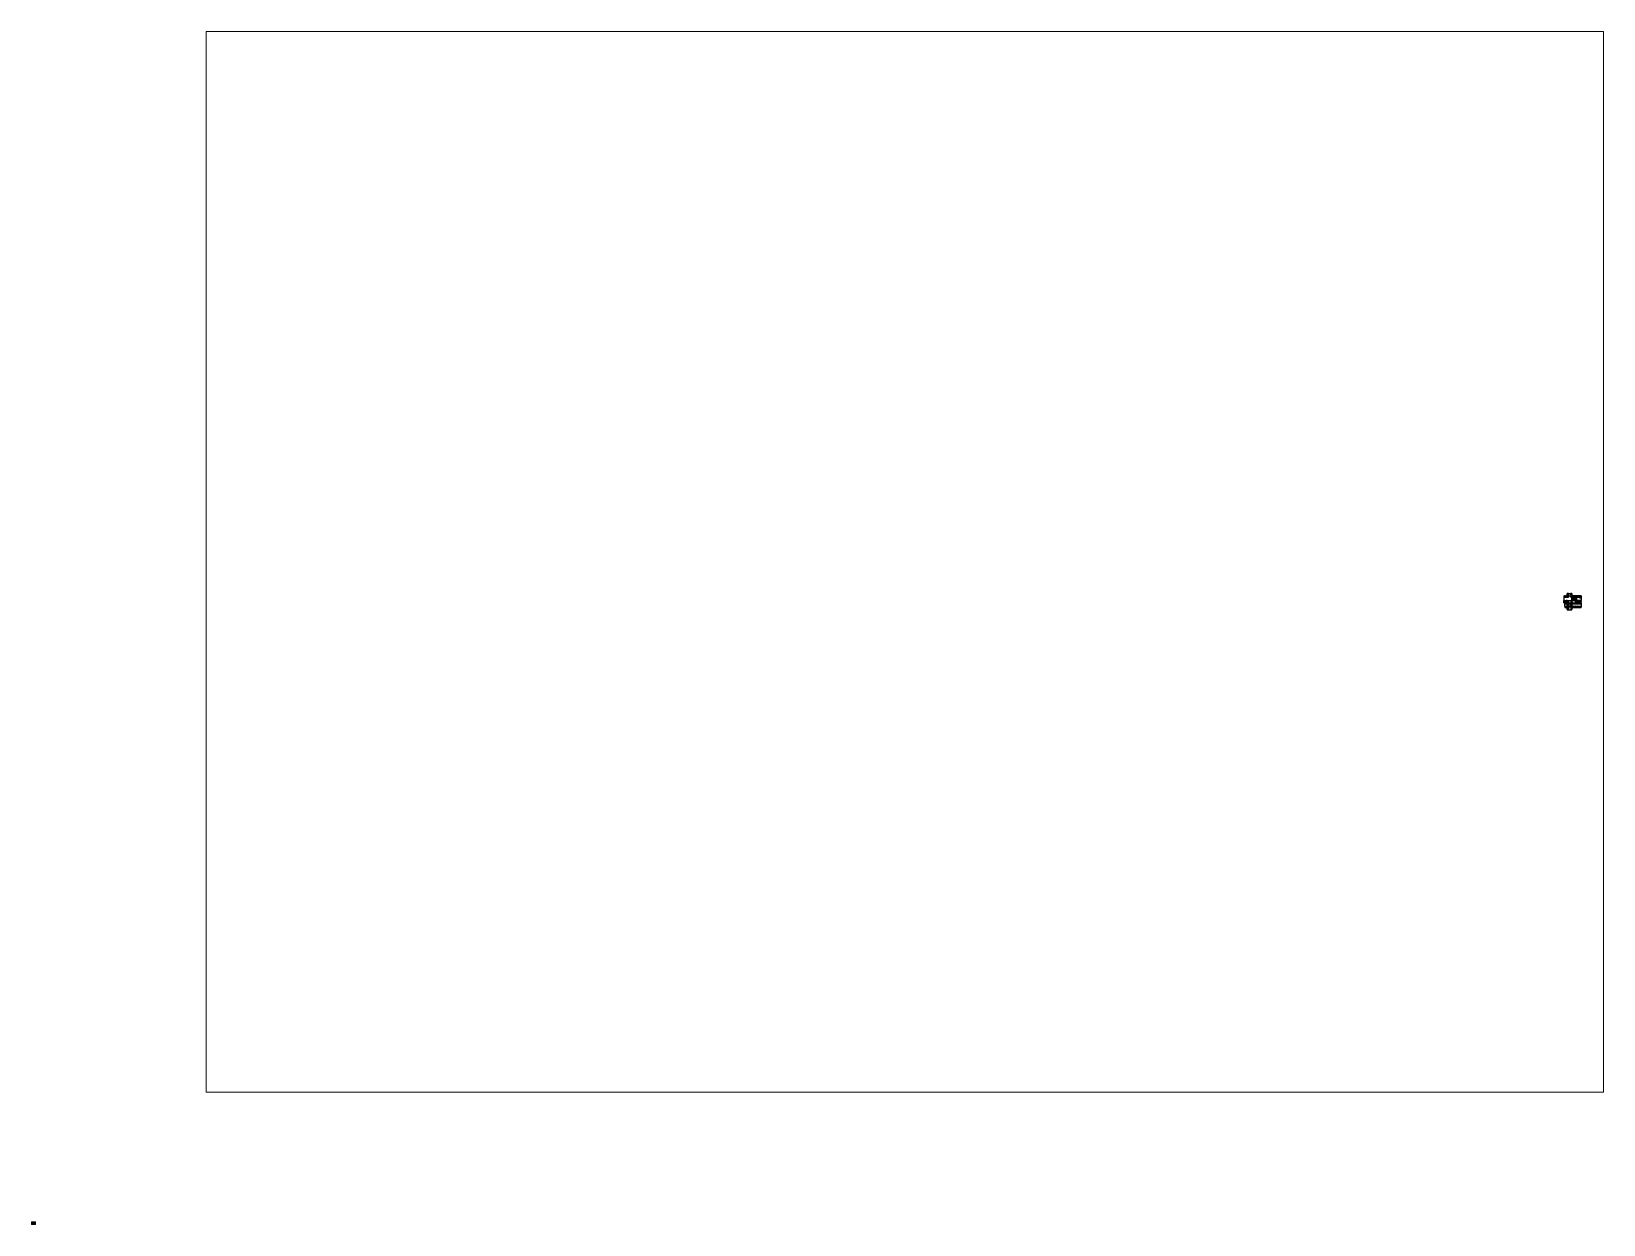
# Paper-space layout 'Layout1' of a CAD drawing. Header units: millimetres. Extents: x 0 to 231, y 0 to 176.
# The model-space entities are those that its viewports show. They can reach past a viewport. Long polylines and large blocks are cut down to what shows.
import ezdxf

# ---------------------------------------------------------------- set-up
doc = ezdxf.new("R2010")
doc.units = ezdxf.units.MM
doc.linetypes.add('ACAD_ISO02W100', pattern=[15, 12, -3])
doc.layers.add('Layer3', color=8, linetype='ACAD_ISO02W100')
doc.layers.add('Layer4', color=7, linetype='Continuous', true_color=0xf7b54a)

msp = doc.modelspace()

# ---------------------------------------------------------------- linework, layer by layer
for points in [[(4573.2, -275.3), (4572.9, -275.3), (4572.9, -292.4)], [(4572.9, -292.4), (4573.2, -292.4)], [(4572.9, -293.6), (4573.2, -293.6)], [(4572.9, -293.6), (4572.9, -296.3)], [(4572.9, -296.3), (4573.2, -296.3)], [(4572.9, -297.5), (4573.2, -297.5)], [(4572.9, -297.5), (4572.9, -299), (4576.8, -299), (4576.8, -302.9)], [(4573.2, -275.3), (4574.4, -275.3)], [(4573.2, -275.6), (4573.2, -290.9)], [(4573.2, -275.6), (4574.4, -275.6)], [(4573.2, -290.9), (4581, -290.9)], [(4584.6, -291.2), (4584.6, -298.7), (4573.2, -298.7)], [(4573.2, -292.4), (4573.2, -291.2), (4581, -291.2)], [(4573.2, -296.3), (4573.2, -293.6)], [(4573.2, -298.7), (4573.2, -297.5)], [(4574.4, -275.3), (4574.4, -275.6)], [(4575.6, -275.3), (4575.6, -275.6)], [(4575.6, -275.3), (4578.3, -275.3)], [(4575.6, -275.6), (4576.8, -275.6)], [(4576.8, -279.2), (4576.8, -275.6)], [(4576.8, -279.2), (4576.8, -279.5), (4577.1, -279.5), (4577.1, -279.2)], [(4577.1, -302.9), (4576.8, -302.9)], [(4577.1, -310.4), (4576.8, -310.4)], [(4576.8, -310.4), (4576.8, -314.6)], [(4576.8, -314.6), (4578.3, -314.6)], [(4577.1, -275.6), (4577.1, -279.2)], [(4577.1, -275.6), (4578.3, -275.6)], [(4577.1, -302.6), (4577.1, -299), (4580.7, -299), (4580.7, -302.6)], [(4577.1, -302.9), (4577.1, -299), (4580.7, -299)], [(4578.3, -314.3), (4577.1, -314.3), (4577.1, -310.4)], [(4578.3, -314.3), (4577.1, -314.3), (4577.1, -310.7)], [(4578.3, -275.3), (4578.3, -275.6)], [(4578.3, -314.3), (4578.3, -314.6)], [(4579.5, -275.3), (4579.5, -275.6)], [(4579.5, -275.3), (4582.2, -275.3)], [(4579.5, -275.6), (4580.7, -275.6)], [(4580.7, -310.7), (4580.7, -314.3), (4579.5, -314.3)], [(4580.7, -314.3), (4579.5, -314.3)], [(4579.5, -314.3), (4579.5, -314.6)], [(4579.5, -314.6), (4582.2, -314.6)], [(4580.7, -279.2), (4580.7, -275.6)], [(4580.7, -279.2), (4580.7, -279.5), (4581, -279.5), (4581, -279.2)], [(4580.7, -302.6), (4580.7, -302.9), (4581, -302.9), (4581, -302.6)], [(4580.7, -302.9), (4581, -302.9)], [(4580.7, -310.7), (4580.7, -310.4), (4581, -310.4), (4581, -310.7)], [(4581, -310.4), (4580.7, -310.4)], [(4581, -275.6), (4581, -279.2)], [(4581, -275.6), (4582.2, -275.6)], [(4581, -290.9), (4582.2, -290.9), (4582.2, -291.2), (4581, -291.2)], [(4581, -302.6), (4581, -299), (4584.6, -299), (4584.6, -302.9)], [(4581, -299), (4584.6, -299)], [(4582.2, -314.3), (4581, -314.3), (4581, -310.7)], [(4582.2, -275.3), (4582.2, -275.6)], [(4582.2, -314.3), (4582.2, -314.6)], [(4583.4, -275.3), (4583.4, -275.6)], [(4583.4, -275.3), (4584.6, -275.3)], [(4583.4, -275.6), (4584.6, -275.6)], [(4584.6, -290.9), (4583.4, -290.9), (4583.4, -291.2), (4584.6, -291.2)], [(4584.6, -310.7), (4584.6, -314.3), (4583.4, -314.3)], [(4583.4, -314.3), (4583.4, -314.6)], [(4583.4, -314.6), (4584.6, -314.6), (4584.6, -315.8)], [(4588.8, -267.8), (4588.8, -267.5), (4584.6, -267.5), (4584.6, -268.7)], [(4584.6, -268.7), (4584.9, -268.7)], [(4584.6, -269.9), (4584.9, -269.9)], [(4584.6, -269.9), (4584.6, -272.6)], [(4584.6, -272.6), (4584.9, -272.6)], [(4584.6, -273.8), (4584.9, -273.8)], [(4584.6, -273.8), (4584.6, -275.3)], [(4584.6, -279.2), (4584.6, -275.6)], [(4584.6, -279.2), (4584.6, -279.5), (4584.9, -279.5), (4584.9, -279.2)], [(4584.6, -290.9), (4588.8, -290.9)], [(4584.6, -302.9), (4584.9, -302.9), (4584.9, -299), (4588.8, -299), (4588.8, -298.7)], [(4584.6, -310.7), (4584.6, -310.4)], [(4588.8, -314.6), (4588.8, -314.3), (4584.9, -314.3), (4584.9, -310.4), (4584.6, -310.4)], [(4584.6, -315.8), (4584.9, -315.8)], [(4584.6, -317), (4584.9, -317)], [(4584.6, -317), (4584.6, -319.7)], [(4584.9, -268.7), (4584.9, -267.8), (4588.8, -267.8)], [(4584.9, -272.6), (4584.9, -271.7), (4588.8, -271.7), (4588.8, -271.4), (4584.9, -271.4), (4584.9, -269.9)], [(4584.9, -275.6), (4588.8, -275.6), (4588.8, -275.3), (4584.9, -275.3), (4584.9, -273.8)], [(4584.9, -275.6), (4584.9, -279.2)], [(4584.9, -294.8), (4584.9, -291.2), (4588.8, -291.2)], [(4586.3, -294.8), (4584.9, -294.8), (4584.9, -291.2), (4588.5, -291.2)], [(4584.9, -294.8), (4586.3, -294.8)], [(4584.9, -298.7), (4584.9, -295.1)], [(4588.5, -298.7), (4584.9, -298.7), (4584.9, -295.1), (4586.3, -295.1)], [(4586.3, -295.1), (4584.9, -295.1)], [(4584.9, -315.8), (4584.9, -314.6), (4588.5, -314.6)], [(4584.9, -315.8), (4584.9, -314.6)], [(4588.5, -318.2), (4584.9, -318.2), (4584.9, -317)], [(4584.9, -318.2), (4584.9, -317)], [(4584.9, -319.7), (4584.9, -318.5), (4588.5, -318.5)], [(4584.9, -319.7), (4584.9, -318.5)], [(4586.3, -294.8), (4586.3, -295.1)], [(4588.5, -294.8), (4587.5, -294.8)], [(4587.5, -294.8), (4588.8, -294.8), (4588.8, -295.1), (4587.5, -295.1)], [(4587.5, -295.1), (4587.5, -294.8)], [(4587.5, -295.1), (4588.5, -295.1)], [(4588.5, -298.7), (4588.8, -298.7)], [(4588.7, -304.7), (4588.5, -304.7), (4588.5, -308.6), (4588.8, -308.6), (4588.8, -304.7), (4588.7, -304.7)], [(4588.5, -314.6), (4588.8, -314.6)], [(4588.5, -318.2), (4588.8, -318.2), (4588.8, -318.5), (4588.5, -318.5)], [(4588.8, -271.7), (4588.8, -271.4)], [(4588.8, -275.6), (4588.8, -275.3)], [(4588.8, -291.2), (4588.8, -290.9)], [(4588.8, -295.1), (4588.8, -294.8)], [(4588.8, -318.5), (4588.8, -318.2)], [(4590.6, -302.8), (4590.6, -302.6), (4594.5, -302.6), (4594.5, -302.9), (4590.6, -302.9), (4590.6, -302.8)], [(4590.6, -310.6), (4590.6, -310.4), (4594.5, -310.4), (4594.5, -310.7), (4590.6, -310.7), (4590.6, -310.6)], [(4596.3, -267.8), (4596.3, -267.5), (4600.5, -267.5), (4600.5, -268.7)], [(4600.2, -268.7), (4600.2, -267.8), (4596.3, -267.8), (4596.3, -267.5)], [(4600.2, -272.6), (4600.2, -271.7), (4596.3, -271.7), (4596.3, -271.4), (4600.2, -271.4), (4600.2, -269.9)], [(4596.3, -271.7), (4596.3, -271.4)], [(4600.2, -275.6), (4596.3, -275.6), (4596.3, -275.3), (4600.2, -275.3), (4600.2, -273.8)], [(4596.3, -275.6), (4596.3, -275.3)], [(4600.2, -275.3), (4596.3, -275.3)], [(4600.2, -280.7), (4600.2, -275.6), (4596.3, -275.6)], [(4596.3, -290.9), (4600.2, -290.9), (4600.2, -289.7)], [(4596.3, -291.2), (4596.3, -290.9)], [(4596.6, -291.2), (4596.3, -291.2)], [(4596.3, -294.8), (4596.3, -295.1)], [(4596.6, -294.8), (4596.3, -294.8), (4596.3, -295.1), (4596.6, -295.1)], [(4596.6, -298.7), (4596.3, -298.7)], [(4596.3, -298.7), (4596.3, -299), (4600.2, -299), (4600.2, -302.9), (4600.5, -302.9)], [(4596.5, -304.7), (4596.3, -304.7), (4596.3, -308.6), (4596.6, -308.6), (4596.6, -304.7), (4596.5, -304.7)], [(4600.5, -310.4), (4600.2, -310.4), (4600.2, -314.3), (4596.3, -314.3), (4596.3, -314.6)], [(4596.3, -314.6), (4596.6, -314.6)], [(4596.6, -318.2), (4596.3, -318.2), (4596.3, -318.5), (4596.6, -318.5)], [(4596.3, -318.2), (4596.3, -318.5)], [(4596.6, -291.2), (4600.2, -291.2)], [(4600.5, -291.2), (4596.6, -291.2)], [(4596.6, -294.8), (4597.8, -294.8)], [(4597.8, -295.1), (4596.6, -295.1)], [(4596.6, -298.7), (4600.2, -298.7)], [(4600.2, -315.8), (4600.2, -314.6), (4596.6, -314.6)], [(4596.6, -318.2), (4600.2, -318.2), (4600.2, -317)], [(4600.2, -319.7), (4600.2, -318.5), (4596.6, -318.5)], [(4597.8, -294.8), (4597.8, -295.1)], [(4599, -294.8), (4600.2, -294.8)], [(4599, -295.1), (4599, -294.8)], [(4600.2, -295.1), (4599, -295.1)], [(4600.2, -268.7), (4600.5, -268.7)], [(4600.2, -269.9), (4600.5, -269.9)], [(4600.2, -272.6), (4600.5, -272.6)], [(4600.2, -273.8), (4600.5, -273.8)], [(4600.2, -280.7), (4600.5, -280.7)], [(4600.2, -284.6), (4600.2, -281.9)], [(4600.5, -281.9), (4600.2, -281.9)], [(4600.2, -284.6), (4600.5, -284.6)], [(4600.2, -288.5), (4600.2, -285.8)], [(4600.5, -285.8), (4600.2, -285.8)], [(4600.2, -288.5), (4600.5, -288.5)], [(4600.5, -289.7), (4600.2, -289.7)], [(4600.2, -294.8), (4600.5, -294.8), (4600.5, -295.1), (4600.2, -295.1)], [(4600.2, -298.7), (4600.5, -298.7), (4600.5, -299)], [(4600.2, -314.6), (4600.2, -315.8)], [(4600.2, -315.8), (4600.5, -315.8)], [(4600.2, -317), (4600.5, -317)], [(4600.2, -317), (4600.2, -318.2)], [(4600.2, -318.5), (4600.2, -319.7)], [(4600.5, -269.9), (4600.5, -272.6)], [(4600.5, -273.8), (4600.5, -275.3)], [(4631.7, -283.4), (4631.7, -275.3), (4600.5, -275.3)], [(4600.5, -280.7), (4600.5, -275.6), (4611.9, -275.6), (4611.9, -280.7)], [(4600.5, -284.6), (4600.5, -281.9)], [(4600.5, -288.5), (4600.5, -285.8)], [(4600.5, -290.9), (4600.5, -289.7)], [(4605.6, -290.9), (4600.5, -290.9)], [(4600.5, -291.2), (4605.6, -291.2)], [(4600.5, -295.1), (4600.5, -294.8)], [(4600.5, -302.6), (4600.5, -299)], [(4600.5, -302.6), (4600.5, -302.9)], [(4600.5, -310.7), (4600.5, -310.4)], [(4601.7, -314.3), (4600.5, -314.3), (4600.5, -310.7)], [(4601.7, -314.3), (4600.5, -314.3)], [(4600.5, -315.8), (4600.5, -314.6), (4601.7, -314.6)], [(4600.5, -319.7), (4600.5, -317)], [(4601.7, -314.3), (4601.7, -314.6)], [(4604.1, -310.7), (4604.1, -314.3), (4602.9, -314.3)], [(4604.1, -314.3), (4602.9, -314.3)], [(4602.9, -314.3), (4602.9, -314.6)], [(4602.9, -314.6), (4605.6, -314.6)], [(4604.1, -299), (4604.1, -298.7), (4604.4, -298.7), (4604.4, -299)], [(4604.4, -298.7), (4604.1, -298.7)], [(4604.1, -299), (4604.1, -302.6)], [(4604.1, -302.6), (4604.1, -302.9), (4604.4, -302.9), (4604.4, -302.6)], [(4604.1, -302.9), (4604.4, -302.9)], [(4604.1, -310.7), (4604.1, -310.4), (4604.4, -310.4), (4604.4, -310.7)], [(4604.4, -310.4), (4604.1, -310.4)], [(4604.4, -302.6), (4604.4, -299)], [(4605.6, -314.3), (4604.4, -314.3), (4604.4, -310.7)], [(4605.6, -314.3), (4604.4, -314.3)], [(4605.6, -290.9), (4605.6, -291.2)], [(4605.6, -314.3), (4605.6, -314.6)], [(4611.9, -289.7), (4611.9, -290.9), (4606.8, -290.9)], [(4606.8, -291.2), (4606.8, -290.9)], [(4606.8, -291.2), (4611.9, -291.2), (4611.9, -296.3)], [(4608, -310.7), (4608, -314.3), (4606.8, -314.3)], [(4608, -314.3), (4606.8, -314.3)], [(4606.8, -314.3), (4606.8, -314.6)], [(4606.8, -314.6), (4609.5, -314.6)], [(4608, -299), (4608, -298.7), (4608.3, -298.7), (4608.3, -299)], [(4608.3, -298.7), (4608, -298.7)], [(4608, -299), (4608, -302.6)], [(4608, -302.6), (4608, -302.9), (4608.3, -302.9), (4608.3, -302.6)], [(4608, -302.9), (4608.3, -302.9)], [(4608, -310.7), (4608, -310.4), (4608.3, -310.4), (4608.3, -310.7)], [(4608.3, -310.4), (4608, -310.4)], [(4608.3, -302.6), (4608.3, -299)], [(4609.5, -314.3), (4608.3, -314.3), (4608.3, -310.7)], [(4609.5, -314.3), (4608.3, -314.3)], [(4609.5, -314.3), (4609.5, -314.6)], [(4611.9, -310.7), (4611.9, -314.3), (4610.7, -314.3)], [(4611.9, -314.3), (4610.7, -314.3)], [(4610.7, -314.3), (4610.7, -314.6)], [(4610.7, -314.6), (4613.4, -314.6)], [(4611.9, -280.7), (4612.2, -280.7)], [(4612.2, -281.9), (4611.9, -281.9)], [(4611.9, -281.9), (4611.9, -284.6)], [(4611.9, -284.6), (4612.2, -284.6)], [(4612.2, -285.8), (4611.9, -285.8)], [(4611.9, -285.8), (4611.9, -288.5)], [(4611.9, -288.5), (4612.2, -288.5)], [(4612.2, -289.7), (4611.9, -289.7)], [(4611.9, -296.3), (4612.2, -296.3)], [(4612.2, -297.5), (4611.9, -297.5)], [(4611.9, -297.5), (4611.9, -298.7)], [(4611.9, -299), (4611.9, -298.7)], [(4611.9, -299), (4611.9, -302.6)], [(4611.9, -302.6), (4611.9, -302.9), (4612.2, -302.9)], [(4611.9, -302.9), (4612.2, -302.9)], [(4611.9, -310.7), (4611.9, -310.4), (4612.2, -310.4), (4612.2, -310.7)], [(4612.2, -310.4), (4611.9, -310.4)], [(4612.2, -279.2), (4612.2, -275.6), (4615.8, -275.6)], [(4612.2, -279.2), (4613.4, -279.2)], [(4612.2, -279.5), (4613.4, -279.5)], [(4612.2, -279.5), (4612.2, -280.7)], [(4612.2, -281.9), (4612.2, -283.1)], [(4612.2, -283.1), (4615.8, -283.1)], [(4612.2, -283.4), (4615.8, -283.4)], [(4612.2, -283.4), (4612.2, -284.6)], [(4612.2, -285.8), (4612.2, -287)], [(4615.8, -287), (4612.2, -287)], [(4612.2, -287.3), (4615.8, -287.3)], [(4612.2, -287.3), (4612.2, -288.5)], [(4612.2, -289.7), (4612.2, -290.9)], [(4615.8, -290.9), (4612.2, -290.9)], [(4615.8, -291.2), (4612.2, -291.2), (4612.2, -294.8), (4615.8, -294.8)], [(4612.2, -296.3), (4612.2, -295.1), (4615.8, -295.1)], [(4612.2, -298.7), (4612.2, -297.5)], [(4612.2, -298.7), (4613.4, -298.7)], [(4612.2, -299), (4613.4, -299)], [(4612.2, -302.9), (4612.2, -299), (4613.4, -299)], [(4613.4, -314.3), (4612.2, -314.3), (4612.2, -310.7)], [(4613.4, -314.3), (4612.2, -314.3)], [(4613.4, -279.2), (4613.4, -279.5)], [(4613.4, -279.5), (4613.4, -279.2)], [(4613.4, -299), (4613.4, -298.7)], [(4613.4, -314.3), (4613.4, -314.6)], [(4614.6, -279.2), (4615.8, -279.2)], [(4614.6, -279.5), (4614.6, -279.2)], [(4614.6, -279.2), (4614.6, -279.5)], [(4614.6, -279.5), (4617.3, -279.5)], [(4614.6, -298.7), (4614.6, -299)], [(4614.6, -298.7), (4617.3, -298.7)], [(4614.6, -299), (4615.8, -299), (4615.8, -302.6)], [(4614.6, -299), (4615.8, -299)], [(4615.8, -310.7), (4615.8, -314.3), (4614.6, -314.3)], [(4615.8, -314.3), (4614.6, -314.3)], [(4614.6, -314.3), (4614.6, -314.6)], [(4614.6, -314.6), (4617.3, -314.6)], [(4615.8, -279.2), (4615.8, -275.6)], [(4615.8, -283.1), (4616.1, -283.1), (4616.1, -283.4), (4615.8, -283.4)], [(4615.8, -287), (4616.1, -287), (4616.1, -287.3), (4615.8, -287.3)], [(4615.8, -290.9), (4616.1, -290.9)], [(4615.8, -292.4), (4615.8, -291.2)], [(4615.8, -292.4), (4616.1, -292.4)], [(4616.1, -293.6), (4615.8, -293.6)], [(4615.8, -294.8), (4615.8, -293.6)], [(4617.3, -295.1), (4615.8, -295.1)], [(4615.8, -302.6), (4615.8, -302.9), (4616.1, -302.9), (4616.1, -302.6)], [(4615.8, -302.9), (4616.1, -302.9)], [(4615.8, -310.7), (4615.8, -310.4), (4616.1, -310.4), (4616.1, -310.7)], [(4616.1, -310.4), (4615.8, -310.4)], [(4616.1, -279.2), (4616.1, -275.6)], [(4616.1, -275.6), (4619.7, -275.6)], [(4616.1, -279.2), (4617.3, -279.2)], [(4616.1, -283.1), (4616.1, -283.4)], [(4616.1, -290.9), (4617.3, -290.9)], [(4616.1, -291.2), (4616.1, -292.4)], [(4617.3, -291.2), (4616.1, -291.2)], [(4616.1, -293.6), (4616.1, -294.8)], [(4616.1, -294.8), (4617.3, -294.8)], [(4616.1, -302.6), (4616.1, -299), (4617.3, -299)], [(4616.1, -299), (4617.3, -299)], [(4617.3, -314.3), (4616.1, -314.3), (4616.1, -310.7)], [(4617.3, -314.3), (4616.1, -314.3)], [(4617.3, -279.5), (4617.3, -279.2)], [(4617.3, -291.2), (4617.3, -290.9)], [(4617.3, -295.1), (4617.3, -294.8)], [(4617.3, -299), (4617.3, -298.7)], [(4617.3, -314.3), (4617.3, -314.6)], [(4618.5, -279.2), (4618.5, -279.5)], [(4618.5, -279.2), (4619.7, -279.2)], [(4618.5, -279.5), (4621.2, -279.5)], [(4618.5, -290.9), (4618.5, -291.2)], [(4618.5, -290.9), (4621.2, -290.9)], [(4619.7, -291.2), (4618.5, -291.2)], [(4618.5, -294.8), (4618.5, -295.1)], [(4618.5, -294.8), (4619.7, -294.8)], [(4621.2, -295.1), (4618.5, -295.1)], [(4618.5, -298.7), (4618.5, -299)], [(4618.5, -298.7), (4621.2, -298.7)], [(4618.5, -299), (4619.7, -299), (4619.7, -302.6)], [(4618.5, -299), (4619.7, -299)], [(4619.7, -310.7), (4619.7, -314.3), (4618.5, -314.3)], [(4619.7, -314.3), (4618.5, -314.3)], [(4618.5, -314.3), (4618.5, -314.6)], [(4618.5, -314.6), (4621.2, -314.6)], [(4619.7, -275.6), (4619.7, -279.2)], [(4619.7, -291.2), (4619.7, -294.8)], [(4619.7, -302.6), (4619.7, -302.9), (4620, -302.9), (4620, -302.6)], [(4619.7, -302.9), (4620, -302.9)], [(4619.7, -310.7), (4619.7, -310.4), (4620, -310.4), (4620, -310.7)], [(4620, -310.4), (4619.7, -310.4)], [(4620, -275.6), (4620, -279.2)], [(4620, -275.6), (4623.6, -275.6)], [(4620, -279.2), (4621.2, -279.2)], [(4620, -291.2), (4620, -294.8)], [(4621.2, -291.2), (4620, -291.2)], [(4620, -294.8), (4621.2, -294.8)], [(4620, -302.6), (4620, -299), (4621.2, -299)], [(4620, -299), (4621.2, -299)], [(4621.2, -314.3), (4620, -314.3), (4620, -310.7)], [(4621.2, -314.3), (4620, -314.3)], [(4621.2, -279.5), (4621.2, -279.2)], [(4621.2, -291.2), (4621.2, -290.9)], [(4621.2, -295.1), (4621.2, -294.8)], [(4621.2, -299), (4621.2, -298.7)], [(4621.2, -314.3), (4621.2, -314.6)], [(4622.4, -279.2), (4622.4, -279.5)], [(4622.4, -279.2), (4623.6, -279.2)], [(4622.4, -279.5), (4625.1, -279.5)], [(4622.4, -290.9), (4622.4, -291.2)], [(4622.4, -290.9), (4625.1, -290.9)], [(4623.6, -291.2), (4622.4, -291.2)], [(4622.4, -294.8), (4622.4, -295.1)], [(4622.4, -294.8), (4623.6, -294.8)], [(4625.1, -295.1), (4622.4, -295.1)], [(4622.4, -298.7), (4622.4, -299)], [(4622.4, -298.7), (4625.1, -298.7)], [(4622.4, -299), (4623.6, -299), (4623.6, -302.6)], [(4622.4, -299), (4623.6, -299)], [(4623.6, -310.7), (4623.6, -314.3), (4622.4, -314.3)], [(4623.6, -314.3), (4622.4, -314.3)], [(4622.4, -314.3), (4622.4, -314.6)], [(4622.4, -314.6), (4625.1, -314.6)], [(4623.6, -275.6), (4623.6, -279.2)], [(4623.6, -291.2), (4623.6, -294.8)], [(4623.6, -302.6), (4623.6, -302.9), (4623.9, -302.9), (4623.9, -302.6)], [(4623.6, -302.9), (4623.9, -302.9)], [(4623.6, -310.7), (4623.6, -310.4), (4623.9, -310.4), (4623.9, -310.7)], [(4623.9, -310.4), (4623.6, -310.4)], [(4623.9, -275.6), (4623.9, -279.2)], [(4623.9, -275.6), (4627.5, -275.6)], [(4623.9, -279.2), (4625.1, -279.2)], [(4623.9, -291.2), (4623.9, -294.8)], [(4625.1, -291.2), (4623.9, -291.2)], [(4623.9, -294.8), (4625.1, -294.8)], [(4623.9, -302.6), (4623.9, -299), (4625.1, -299)], [(4623.9, -299), (4625.1, -299)], [(4625.1, -314.3), (4623.9, -314.3), (4623.9, -310.7)], [(4625.1, -314.3), (4623.9, -314.3)], [(4625.1, -279.5), (4625.1, -279.2)], [(4625.1, -291.2), (4625.1, -290.9)], [(4625.1, -295.1), (4625.1, -294.8)], [(4625.1, -299), (4625.1, -298.7)], [(4625.1, -314.3), (4625.1, -314.6)], [(4626.3, -279.2), (4626.3, -279.5)], [(4626.3, -279.2), (4627.5, -279.2)], [(4626.3, -279.5), (4627.5, -279.5)], [(4626.3, -290.9), (4626.3, -291.2)], [(4626.3, -290.9), (4631.4, -290.9)], [(4627.5, -291.2), (4626.3, -291.2)], [(4626.3, -294.8), (4626.3, -295.1)], [(4626.3, -294.8), (4627.5, -294.8)], [(4629, -295.1), (4626.3, -295.1)], [(4626.3, -298.7), (4626.3, -299)], [(4626.3, -298.7), (4629, -298.7)], [(4626.3, -299), (4627.5, -299), (4627.5, -302.6)], [(4626.3, -299), (4627.5, -299)], [(4627.5, -310.7), (4627.5, -314.3), (4626.3, -314.3)], [(4627.5, -314.3), (4626.3, -314.3)], [(4626.3, -314.3), (4626.3, -314.6)], [(4626.3, -314.6), (4629, -314.6)], [(4627.5, -275.6), (4627.5, -276.8)], [(4627.5, -276.8), (4627.8, -276.8)], [(4627.8, -278), (4627.5, -278)], [(4627.5, -278), (4627.5, -279.2)], [(4627.5, -280.7), (4627.5, -279.5)], [(4627.5, -280.7), (4627.8, -280.7)], [(4631.7, -283.4), (4627.5, -283.4), (4627.5, -281.9)], [(4627.8, -281.9), (4627.5, -281.9)], [(4627.5, -291.2), (4627.5, -292.4)], [(4627.5, -292.4), (4627.8, -292.4)], [(4627.8, -293.6), (4627.5, -293.6)], [(4627.5, -293.6), (4627.5, -294.8)], [(4627.5, -302.6), (4627.5, -302.9), (4627.8, -302.9), (4627.8, -302.6)], [(4627.5, -302.9), (4627.8, -302.9)], [(4627.8, -310.4), (4627.5, -310.4)], [(4627.5, -310.7), (4627.5, -310.4), (4627.8, -310.4), (4627.8, -310.7)], [(4627.8, -276.8), (4627.8, -275.6)], [(4627.8, -275.6), (4631.4, -275.6), (4631.4, -279.2)], [(4627.8, -279.2), (4627.8, -278)], [(4627.8, -279.2), (4631.4, -279.2)], [(4627.8, -279.5), (4631.4, -279.5)], [(4627.8, -280.7), (4627.8, -279.5)], [(4631.4, -283.1), (4627.8, -283.1), (4627.8, -281.9)], [(4627.8, -291.2), (4627.8, -292.4)], [(4630.2, -294.8), (4631.4, -294.8), (4631.4, -291.2), (4627.8, -291.2)], [(4627.8, -293.6), (4627.8, -294.8)], [(4627.8, -294.8), (4629, -294.8)], [(4627.8, -302.6), (4627.8, -299), (4629, -299)], [(4627.8, -299), (4629, -299)], [(4629, -314.3), (4627.8, -314.3), (4627.8, -310.7)], [(4629, -314.3), (4627.8, -314.3)], [(4629, -295.1), (4629, -294.8)], [(4629, -299), (4629, -298.7)], [(4629, -314.3), (4629, -314.6)], [(4630.2, -294.8), (4630.2, -295.1)], [(4631.4, -295.1), (4630.2, -295.1)], [(4630.2, -298.7), (4630.2, -299)], [(4630.2, -298.7), (4631.4, -298.7)], [(4630.2, -299), (4631.4, -299), (4631.4, -302.6)], [(4630.2, -299), (4631.4, -299), (4631.4, -302.9)], [(4631.4, -310.4), (4631.4, -314.3), (4630.2, -314.3)], [(4630.2, -314.6), (4631.7, -314.6), (4631.7, -310.4)], [(4631.4, -310.7), (4631.4, -314.3), (4630.2, -314.3)], [(4630.2, -314.3), (4630.2, -314.6)], [(4631.4, -279.5), (4631.4, -283.1)], [(4631.4, -290.9), (4631.7, -290.9)], [(4631.7, -295.1), (4631.7, -296.3), (4631.4, -296.3), (4631.4, -295.1)], [(4631.4, -296.3), (4631.7, -296.3)], [(4631.7, -297.5), (4631.4, -297.5)], [(4631.4, -298.7), (4631.4, -297.5), (4631.7, -297.5), (4631.7, -298.7)], [(4631.4, -302.9), (4631.7, -302.9)], [(4631.4, -310.4), (4631.7, -310.4)], [(4631.7, -295.1), (4631.7, -290.9)], [(4631.7, -298.7), (4631.7, -302.9)], [(4933.8, -298.9), (4933.7, -298.9), (4933.7, -299.2), (4934.3, -299.2), (4934.3, -299)], [(4935.6, -290.9), (4933.8, -290.9), (4933.8, -291.8)], [(4933.8, -291.8), (4934.1, -291.8)], [(4934.1, -292.5), (4933.8, -292.5)], [(4933.8, -292.5), (4933.8, -293.6)], [(4934.1, -293.6), (4933.8, -293.6)], [(4933.8, -294.3), (4934.1, -294.3)], [(4933.8, -294.3), (4933.8, -295.7)], [(4933.8, -295.7), (4934.1, -295.7)], [(4934.1, -296.4), (4933.8, -296.4)], [(4933.8, -296.4), (4933.8, -297.5)], [(4934.1, -297.5), (4933.8, -297.5)], [(4933.8, -298.2), (4933.8, -298.9)], [(4933.8, -298.2), (4934.1, -298.2)], [(4934.1, -291.8), (4934.1, -291.2), (4935.6, -291.2)], [(4934.1, -293.6), (4934.1, -292.5)], [(4934.1, -295.7), (4934.1, -294.3)], [(4945.5, -294.8), (4945.5, -298.7), (4934.1, -298.7), (4934.1, -298.2)], [(4934.1, -297.5), (4934.1, -296.4)], [(4934.3, -299), (4937.6, -299)], [(4935.6, -291.2), (4935.6, -290.9)], [(4936.3, -290.9), (4936.3, -291.2)], [(4939.5, -290.9), (4936.3, -290.9)], [(4936.3, -291.2), (4939.5, -291.2)], [(4937.6, -295.4), (4937.6, -295.3), (4937.4, -295.3), (4937.4, -294.7), (4937.6, -294.7), (4937.6, -294.5), (4938.2, -294.5), (4938.2, -294.7), (4938.3, -294.7), (4938.3, -295.3), (4938.2, -295.3), (4938.2, -295.4), (4937.6, -295.4)], [(4937.6, -299), (4937.6, -299.2), (4938.2, -299.2), (4938.2, -299)], [(4938.2, -299), (4941.5, -299)], [(4939.5, -291.2), (4939.5, -290.9)], [(4940.5, -290.9), (4940.2, -290.9)], [(4940.2, -290.9), (4940.2, -291.2)], [(4940.2, -291.2), (4940.5, -291.2)], [(4941.6, -290.9), (4940.5, -290.9)], [(4940.5, -291.2), (4945.5, -291.2)], [(4941.5, -295.4), (4941.5, -295.3), (4941.3, -295.3), (4941.3, -294.7), (4941.5, -294.7), (4941.5, -294.5), (4942.1, -294.5), (4942.1, -294.7), (4942.2, -294.7), (4942.2, -295.3), (4942.1, -295.3), (4942.1, -295.4), (4941.5, -295.4)], [(4941.5, -299), (4941.5, -299.2), (4942.1, -299.2), (4942.1, -299)], [(4941.6, -280.7), (4941.6, -275.3), (4943.4, -275.3)], [(4941.6, -281), (4941.6, -280.7)], [(4941.6, -281), (4941.9, -281)], [(4941.6, -284.6), (4941.6, -281.7)], [(4941.9, -281.7), (4941.6, -281.7)], [(4941.6, -284.9), (4941.6, -283.7)], [(4941.6, -284.9), (4941.9, -284.9)], [(4941.6, -288.5), (4941.6, -285.6)], [(4941.9, -285.6), (4941.6, -285.6)], [(4941.6, -288.8), (4941.6, -287.6)], [(4941.6, -288.8), (4941.9, -288.8)], [(4941.6, -290.9), (4941.6, -289.5)], [(4941.9, -289.5), (4941.6, -289.5)], [(4943.4, -275.6), (4941.9, -275.6), (4941.9, -279.5)], [(4941.9, -279.5), (4941.9, -280.7)], [(4941.9, -280.7), (4941.9, -281)], [(4941.9, -281.7), (4941.9, -283.1)], [(4941.9, -283.1), (4945.8, -283.1), (4945.8, -283.4), (4941.9, -283.4)], [(4941.9, -283.4), (4941.9, -284.6)], [(4941.9, -283.7), (4941.9, -284.9)], [(4941.9, -285.6), (4941.9, -287)], [(4941.9, -287), (4945.8, -287), (4945.8, -287.3), (4941.9, -287.3)], [(4941.9, -287.3), (4941.9, -288.5)], [(4941.9, -287.6), (4941.9, -288.8)], [(4941.9, -289.5), (4941.9, -290.9)], [(4945.5, -290.9), (4941.9, -290.9)], [(4942.1, -299), (4945.4, -299)], [(4943.4, -275.6), (4943.4, -275.3)], [(4944.1, -275.3), (4944.1, -275.6)], [(4944.1, -275.3), (4944.4, -275.3)], [(4944.4, -275.6), (4944.1, -275.6)], [(4944.4, -275.3), (4947.3, -275.3)], [(4945.5, -275.6), (4944.4, -275.6)], [(4945.4, -299), (4945.4, -299.2), (4946, -299.2), (4946, -299)], [(4945.8, -275.6), (4945.8, -279.5), (4945.5, -279.5), (4945.5, -275.6)], [(4945.8, -291.2), (4945.8, -290.9), (4945.5, -290.9)], [(4945.5, -291.2), (4945.8, -291.2)], [(4945.5, -294.8), (4945.8, -294.8)], [(4947.3, -275.6), (4945.8, -275.6)], [(4945.8, -298.7), (4945.8, -294.8)], [(4945.8, -298.7), (4953.8, -298.7), (4953.8, -298.9)], [(4949.3, -299), (4946, -299)], [(4947.3, -275.6), (4947.3, -275.3)], [(4948, -275.3), (4948, -275.6)], [(4948, -275.3), (4948.3, -275.3)], [(4948.3, -275.6), (4948, -275.6)], [(4948.3, -275.3), (4951.2, -275.3)], [(4949.4, -275.6), (4948.3, -275.6)], [(4949.3, -283.7), (4949.3, -283.6), (4949.1, -283.6), (4949.1, -283), (4949.3, -283), (4949.3, -282.8), (4949.9, -282.8), (4949.9, -283), (4950, -283), (4950, -283.6), (4949.9, -283.6), (4949.9, -283.7), (4949.3, -283.7)], [(4949.3, -287.6), (4949.3, -287.5), (4949.1, -287.5), (4949.1, -286.9), (4949.3, -286.9), (4949.3, -286.7), (4949.9, -286.7), (4949.9, -286.9), (4950, -286.9), (4950, -287.5), (4949.9, -287.5), (4949.9, -287.6), (4949.3, -287.6)], [(4949.3, -291.5), (4949.3, -291.4), (4949.1, -291.4), (4949.1, -290.8), (4949.3, -290.8), (4949.3, -290.6), (4949.9, -290.6), (4949.9, -290.8), (4950, -290.8), (4950, -291.4), (4949.9, -291.4), (4949.9, -291.5), (4949.3, -291.5)], [(4949.3, -295.4), (4949.3, -295.3), (4949.1, -295.3), (4949.1, -294.7), (4949.3, -294.7), (4949.3, -294.5), (4949.9, -294.5), (4949.9, -294.7), (4950, -294.7), (4950, -295.3), (4949.9, -295.3), (4949.9, -295.4), (4949.3, -295.4)], [(4949.3, -299), (4949.3, -299.2), (4949.9, -299.2), (4949.9, -299)], [(4949.7, -275.6), (4949.7, -279.5), (4949.4, -279.5), (4949.4, -275.6)], [(4951.2, -275.6), (4949.7, -275.6)], [(4953.2, -299), (4949.9, -299)], [(4951.2, -275.6), (4951.2, -275.3)], [(4951.9, -275.3), (4951.9, -275.6)], [(4951.9, -275.3), (4952.2, -275.3)], [(4952.2, -275.6), (4951.9, -275.6)], [(4952.2, -275.3), (4953.3, -275.3), (4953.5, -275.3)], [(4953.3, -275.6), (4952.2, -275.6)], [(4953.2, -283.7), (4953.2, -283.6), (4953, -283.6), (4953, -283), (4953.2, -283), (4953.2, -282.8), (4953.8, -282.8), (4953.8, -283), (4953.9, -283), (4953.9, -283.6), (4953.8, -283.6), (4953.8, -283.7), (4953.2, -283.7)], [(4953.2, -291.5), (4953.2, -291.4), (4953, -291.4), (4953, -290.8), (4953.2, -290.8), (4953.2, -290.6), (4953.8, -290.6), (4953.8, -290.8), (4953.9, -290.8), (4953.9, -291.4), (4953.8, -291.4), (4953.8, -291.5), (4953.2, -291.5)], [(4953.2, -295.4), (4953.2, -295.3), (4953, -295.3), (4953, -294.7), (4953.2, -294.7), (4953.2, -294.5), (4953.8, -294.5), (4953.8, -294.7), (4953.9, -294.7), (4953.9, -295.3), (4953.8, -295.3), (4953.8, -295.4), (4953.2, -295.4)], [(4953.2, -299), (4953.2, -299.2), (4953.8, -299.2), (4953.8, -298.9)], [(4953.5, -314.5), (4953.2, -314.5), (4953.2, -314.2), (4953.8, -314.2), (4953.8, -314.8), (4953.5, -314.8), (4953.5, -314.5)], [(4953.6, -275.6), (4953.6, -279.5), (4953.3, -279.5), (4953.3, -275.6)], [(4953.8, -275.3), (4953.8, -275), (4953.5, -275), (4953.5, -275.3)], [(4957.2, -275.6), (4953.6, -275.6)], [(4953.8, -275.3), (4957.1, -275.3)], [(4957.1, -283.7), (4957.1, -283.6), (4956.9, -283.6), (4956.9, -283), (4957.1, -283), (4957.1, -282.8), (4957.7, -282.8), (4957.7, -283), (4957.8, -283), (4957.8, -283.6), (4957.7, -283.6), (4957.7, -283.7), (4957.1, -283.7)], [(4957.1, -287.6), (4957.1, -287.5), (4956.9, -287.5), (4956.9, -286.9), (4957.1, -286.9), (4957.1, -286.7), (4957.7, -286.7), (4957.7, -286.9), (4957.8, -286.9), (4957.8, -287.5), (4957.7, -287.5), (4957.7, -287.6), (4957.1, -287.6)], [(4957.1, -291.5), (4957.1, -291.4), (4956.9, -291.4), (4956.9, -290.8), (4957.1, -290.8), (4957.1, -290.6), (4957.7, -290.6), (4957.7, -290.8), (4957.8, -290.8), (4957.8, -291.4), (4957.7, -291.4), (4957.7, -291.5), (4957.1, -291.5)], [(4957.1, -295.4), (4957.1, -295.3), (4956.9, -295.3), (4956.9, -294.7), (4957.1, -294.7), (4957.1, -294.5), (4957.7, -294.5), (4957.7, -294.7), (4957.8, -294.7), (4957.8, -295.3), (4957.7, -295.3), (4957.7, -295.4), (4957.1, -295.4)], [(4956.9, -306.7), (4957.4, -306.3), (4957.8, -306.7), (4957.4, -307.1), (4956.9, -306.7)], [(4957.1, -275.3), (4957.1, -275), (4957.7, -275), (4957.7, -275.3), (4957.5, -275.3)], [(4957.5, -275.6), (4957.5, -279.5), (4957.2, -279.5), (4957.2, -275.6)], [(4957.5, -275.3), (4957.5, -275.6)], [(4961, -291.5), (4961, -291.4), (4960.8, -291.4), (4960.8, -290.8), (4961, -290.8), (4961, -290.6), (4961.6, -290.6), (4961.6, -290.8), (4961.7, -290.8), (4961.7, -291.4), (4961.6, -291.4), (4961.6, -291.5), (4961, -291.5)], [(4961, -295.4), (4961, -295.3), (4960.8, -295.3), (4960.8, -294.7), (4961, -294.7), (4961, -294.5), (4961.6, -294.5), (4961.6, -294.7), (4961.7, -294.7), (4961.7, -295.3), (4961.6, -295.3), (4961.6, -295.4), (4961, -295.4)], [(4960.8, -302.8), (4961.3, -302.4), (4961.7, -302.8), (4961.3, -303.2), (4960.8, -302.8)], [(4960.8, -310.6), (4961.3, -310.2), (4961.7, -310.6), (4961.3, -311), (4960.8, -310.6)], [(4964.9, -275.3), (4961.1, -275.3), (4961.1, -283.4)], [(4961.1, -283.4), (4961.4, -283.4)], [(4961.1, -287), (4961.1, -287.3), (4968.9, -287.3)], [(4969.2, -287), (4961.1, -287)], [(4961.4, -279.2), (4961.4, -275.6), (4969.8, -275.6)], [(4961.4, -279.5), (4965.2, -279.5), (4965.2, -279.2), (4961.4, -279.2)], [(4961.4, -283.4), (4961.4, -279.5)], [(4964.9, -283.7), (4964.9, -283.6), (4964.7, -283.6), (4964.7, -283), (4964.9, -283), (4964.9, -282.8), (4965.5, -282.8), (4965.5, -283), (4965.6, -283), (4965.6, -283.6), (4965.5, -283.6), (4965.5, -283.7), (4964.9, -283.7)], [(4964.7, -306.7), (4965.2, -306.3), (4965.6, -306.7), (4965.2, -307.1), (4964.7, -306.7)], [(4964.9, -275.3), (4964.9, -275), (4965.5, -275), (4965.5, -275.3)], [(4965.5, -299), (4965.5, -299.2), (4964.9, -299.2), (4964.9, -298.6), (4965, -298.6)], [(4965, -291.2), (4965, -290.9)], [(4965, -290.9), (4965, -291.2), (4965.3, -291.2), (4965.3, -290.9), (4965, -290.9)], [(4965, -295.1), (4965, -294.8)], [(4965, -294.8), (4965, -295.1), (4965.3, -295.1), (4965.3, -294.8), (4965, -294.8)], [(4965, -298.6), (4965.3, -298.6)], [(4965.3, -298.6), (4965.5, -298.6), (4965.5, -298.7)], [(4968.8, -275.3), (4965.5, -275.3)], [(4965.5, -298.7), (4969.2, -298.7)], [(4965.5, -299), (4968.8, -299)], [(4968.8, -279.8), (4968.8, -279.7), (4968.6, -279.7), (4968.6, -279.1), (4968.8, -279.1), (4968.8, -278.9), (4969.4, -278.9), (4969.4, -279.1), (4969.5, -279.1), (4969.5, -279.7), (4969.4, -279.7), (4969.4, -279.8), (4968.8, -279.8)], [(4968.8, -283.7), (4968.8, -283.6), (4968.6, -283.6), (4968.6, -283), (4968.8, -283), (4968.8, -282.8), (4969.4, -282.8), (4969.4, -283), (4969.5, -283), (4969.5, -283.6), (4969.4, -283.6), (4969.4, -283.7), (4968.8, -283.7)], [(4969.1, -275.3), (4969.1, -275), (4968.8, -275), (4968.8, -275.3)], [(4968.8, -299), (4968.8, -299.2), (4969.4, -299.2), (4969.4, -299)], [(4969.1, -314.5), (4969.1, -314.8), (4968.8, -314.8), (4968.8, -314.2), (4969.4, -314.2), (4969.4, -314.5), (4969.1, -314.5)], [(4968.9, -288.5), (4968.9, -287.3)], [(4968.9, -291.2), (4968.9, -290.9), (4968.9, -288.5)], [(4968.9, -288.8), (4969.2, -288.8)], [(4969.2, -289.5), (4968.9, -289.5)], [(4968.9, -291.2), (4968.9, -292.7)], [(4968.9, -292.7), (4968.9, -295.1), (4969.2, -295.1), (4969.2, -292.7)], [(4968.9, -292.7), (4969.2, -292.7)], [(4969.2, -293.4), (4968.9, -293.4)], [(4969.8, -275.3), (4969.1, -275.3)], [(4969.2, -287), (4969.2, -288.5)], [(4969.2, -288.5), (4969.2, -291.2)], [(4969.2, -292.7), (4969.2, -291.2)], [(4969.4, -299), (4969.4, -298.9), (4969.2, -298.9), (4969.2, -298.7)], [(4969.8, -275.3), (4969.8, -275.6)], [(4970.5, -275.6), (4970.5, -275.3)], [(4971.6, -275.3), (4970.5, -275.3)], [(4970.5, -275.6), (4971.6, -275.6)], [(4971.6, -275.6), (4971.6, -275.3)], [(4972.3, -275.3), (4972.3, -275.6)], [(4973.7, -275.3), (4972.3, -275.3)], [(4972.3, -275.6), (4973.7, -275.6)], [(4972.7, -279.8), (4972.7, -279.7), (4972.5, -279.7), (4972.5, -279.1), (4972.7, -279.1), (4972.7, -278.9), (4973.3, -278.9), (4973.3, -279.1), (4973.4, -279.1), (4973.4, -279.7), (4973.3, -279.7), (4973.3, -279.8), (4972.7, -279.8)], [(4972.7, -283.7), (4972.7, -283.6), (4972.5, -283.6), (4972.5, -283), (4972.7, -283), (4972.7, -282.8), (4973.3, -282.8), (4973.3, -283), (4973.4, -283), (4973.4, -283.6), (4973.3, -283.6), (4973.3, -283.7), (4972.7, -283.7)], [(4972.7, -291.5), (4972.7, -291.4), (4972.5, -291.4), (4972.5, -290.8), (4972.7, -290.8), (4972.7, -290.6), (4973.3, -290.6), (4973.3, -290.8), (4973.4, -290.8), (4973.4, -291.4), (4973.3, -291.4), (4973.3, -291.5), (4972.7, -291.5)], [(4972.7, -299), (4972.7, -298.9), (4973.3, -298.9), (4973.3, -299)], [(4972.7, -299), (4972.7, -299.2), (4973.3, -299.2), (4973.3, -299)], [(4973, -287), (4973, -287.3), (4973.7, -287.3)], [(4973.7, -287), (4973, -287)], [(4973.7, -275.3), (4973.7, -275.6)], [(4973.7, -287), (4973.7, -287.3)], [(4975.5, -275.3), (4974.4, -275.3)], [(4974.4, -275.6), (4974.4, -275.3)], [(4974.4, -275.6), (4975.5, -275.6)], [(4974.4, -287.3), (4974.4, -287)], [(4975.5, -287), (4974.4, -287)], [(4974.4, -287.3), (4975.5, -287.3)], [(4975.5, -275.6), (4975.5, -275.3)], [(4975.5, -287.3), (4975.5, -287)], [(4977, -277.1), (4977, -275.3), (4976.2, -275.3)], [(4976.2, -275.3), (4976.2, -275.6)], [(4976.2, -275.6), (4976.7, -275.6), (4976.7, -277.1)], [(4977, -287), (4976.2, -287)], [(4976.2, -287), (4976.2, -287.3)], [(4976.2, -287.3), (4977, -287.3)], [(4976.6, -299), (4976.6, -298.9), (4976.7, -298.9), (4976.7, -298.7)], [(4976.6, -299), (4976.6, -299.2), (4977.2, -299.2), (4977.2, -299)], [(4976.7, -277.1), (4977, -277.1)], [(4977, -277.8), (4976.7, -277.8)], [(4976.7, -277.8), (4976.7, -283.4)], [(4976.7, -283.4), (4977, -283.4)], [(4976.7, -298.7), (4976.7, -290.9)], [(4977, -290.9), (4976.7, -290.9)], [(4976.7, -292.7), (4977, -292.7)], [(4977, -293.4), (4976.7, -293.4)], [(4977, -279.2), (4977, -277.8)], [(4977, -279.2), (4982.4, -279.2)], [(4977, -283.4), (4977, -279.5), (4980.6, -279.5)], [(4977, -283.4), (4977, -279.5)], [(4977, -287), (4977, -287.3)], [(4978.5, -298.7), (4977, -298.7), (4977, -290.9)], [(4978.5, -299), (4977.2, -299)], [(4978.5, -299), (4978.5, -298.7)], [(4980.6, -298.7), (4979.2, -298.7)], [(4979.2, -298.7), (4979.2, -299)], [(4980.5, -299), (4979.2, -299)], [(4980.5, -287.6), (4980.5, -287.5), (4980.3, -287.5), (4980.3, -286.9), (4980.5, -286.9), (4980.5, -286.7), (4981.1, -286.7), (4981.1, -286.9), (4981.2, -286.9), (4981.2, -287.5), (4981.1, -287.5), (4981.1, -287.6), (4980.5, -287.6)], [(4980.5, -291.5), (4980.5, -291.4), (4980.3, -291.4), (4980.3, -290.8), (4980.5, -290.8), (4980.5, -290.6), (4981.1, -290.6), (4981.1, -290.8), (4981.2, -290.8), (4981.2, -291.4), (4981.1, -291.4), (4981.1, -291.5), (4980.5, -291.5)], [(4980.5, -299), (4980.5, -299.2), (4981.1, -299.2), (4981.1, -299)], [(4980.6, -279.5), (4980.6, -283.4), (4980.9, -283.4), (4980.9, -279.5)], [(4980.6, -294.8), (4980.6, -298.7)], [(4980.6, -294.8), (4980.9, -294.8)], [(4980.9, -279.5), (4982.4, -279.5)], [(4980.9, -298.7), (4980.9, -294.8)], [(4982.4, -298.7), (4980.9, -298.7)], [(4982.4, -299), (4981.1, -299)], [(4982.4, -279.5), (4982.4, -279.2)], [(4982.4, -299), (4982.4, -298.7)], [(4983.1, -279.2), (4983.1, -279.5)], [(4983.1, -279.2), (4986.3, -279.2)], [(4983.1, -279.5), (4984.5, -279.5)], [(4984.5, -298.7), (4983.1, -298.7)], [(4983.1, -298.7), (4983.1, -299)], [(4984.4, -299), (4983.1, -299)], [(4984.4, -287.6), (4984.4, -287.5), (4984.2, -287.5), (4984.2, -286.9), (4984.4, -286.9), (4984.4, -286.7), (4985, -286.7), (4985, -286.9), (4985.1, -286.9), (4985.1, -287.5), (4985, -287.5), (4985, -287.6), (4984.4, -287.6)], [(4984.4, -291.5), (4984.4, -291.4), (4984.2, -291.4), (4984.2, -290.8), (4984.4, -290.8), (4984.4, -290.6), (4985, -290.6), (4985, -290.8), (4985.1, -290.8), (4985.1, -291.4), (4985, -291.4), (4985, -291.5), (4984.4, -291.5)], [(4984.4, -299), (4984.4, -299.2), (4985, -299.2), (4985, -299)], [(4984.5, -279.5), (4984.5, -283.4), (4984.8, -283.4), (4984.8, -279.5)], [(4984.8, -298.7), (4984.8, -294.8), (4984.5, -294.8), (4984.5, -298.7)], [(4984.8, -279.5), (4986.3, -279.5)], [(4986.3, -298.7), (4984.8, -298.7)], [(4986.3, -299), (4985, -299)], [(4986.3, -279.5), (4986.3, -279.2)], [(4986.3, -299), (4986.3, -298.7)], [(4987, -279.2), (4987, -279.5)], [(4987, -279.2), (4990.2, -279.2)], [(4987, -279.5), (4988.4, -279.5)], [(4988.4, -298.7), (4987, -298.7)], [(4987, -298.7), (4987, -299)], [(4988.3, -299), (4987, -299)], [(4988.3, -299), (4988.3, -299.2), (4988.9, -299.2), (4988.9, -299)], [(4988.4, -279.5), (4988.4, -283.4), (4988.7, -283.4), (4988.7, -279.5)], [(4988.7, -298.7), (4988.7, -294.8), (4988.4, -294.8), (4988.4, -298.7)], [(4988.7, -279.5), (4990.2, -279.5)], [(4990.2, -298.7), (4988.7, -298.7)], [(4990.2, -299), (4988.9, -299)], [(4990.2, -279.5), (4990.2, -279.2)], [(4990.2, -299), (4990.2, -298.7)], [(4990.9, -279.2), (4990.9, -279.5)], [(4990.9, -279.2), (4994.1, -279.2)], [(4990.9, -279.5), (4992.3, -279.5)], [(4992.3, -298.7), (4990.9, -298.7)], [(4990.9, -298.7), (4990.9, -299)], [(4992.2, -299), (4990.9, -299)], [(4992.2, -299), (4992.2, -299.2), (4992.8, -299.2), (4992.8, -299)], [(4992.3, -279.5), (4992.3, -283.4), (4992.6, -283.4), (4992.6, -279.5)], [(4992.6, -298.7), (4992.6, -294.8), (4992.3, -294.8), (4992.3, -298.7)], [(4992.6, -279.5), (4994.1, -279.5)], [(4994.1, -298.7), (4992.6, -298.7)], [(4994.1, -299), (4992.8, -299)], [(4994.1, -279.5), (4994.1, -279.2)], [(4994.1, -299), (4994.1, -298.7)], [(4994.8, -279.2), (4994.8, -279.5)], [(4994.8, -279.2), (5000.4, -279.2), (5000.4, -281)], [(4994.8, -279.5), (5000.1, -279.5), (5000.1, -281)], [(5000.1, -295.1), (5000.1, -298.7), (4994.8, -298.7)], [(4994.8, -298.7), (4994.8, -299)], [(4996.1, -299), (4994.8, -299)], [(4996.1, -299), (4996.1, -299.2), (4996.7, -299.2), (4996.7, -299)], [(5000.1, -283.1), (4996.2, -283.1), (4996.2, -283.4), (5000.4, -283.4)], [(5000.4, -290.9), (4996.2, -290.9), (4996.2, -291.2), (5000.1, -291.2)], [(4996.2, -294.8), (5000.1, -294.8)], [(4996.2, -295.1), (4996.2, -294.8)], [(4996.2, -295.1), (5000.1, -295.1)], [(5000, -299), (4996.7, -299)], [(5000, -299), (5000, -299.2), (5000.6, -299.2), (5000.6, -298.9), (5000.4, -298.9)], [(5000.1, -281), (5000.4, -281)], [(5000.4, -281.7), (5000.1, -281.7)], [(5000.1, -281.7), (5000.1, -283.1)], [(5000.1, -291.2), (5000.1, -292.7)], [(5000.1, -292.7), (5000.4, -292.7)], [(5000.4, -293.4), (5000.1, -293.4)], [(5000.1, -293.4), (5000.1, -294.8)], [(5000.4, -281.7), (5000.4, -283.4)], [(5000.4, -290.9), (5000.4, -292.7)], [(5000.4, -293.4), (5000.4, -298.9)], [(4584.6, -319.7), (4584.9, -319.7)], [(4584.6, -320.9), (4584.9, -320.9)], [(4584.6, -320.9), (4584.6, -322.4), (4588.8, -322.4)], [(4588.5, -322.1), (4584.9, -322.1), (4584.9, -320.9)], [(4588.8, -322.1), (4584.9, -322.1), (4584.9, -320.9)], [(4588.8, -322.1), (4588.8, -322.4)], [(4596.3, -322.4), (4600.5, -322.4), (4600.5, -320.9)], [(4600.2, -320.9), (4600.2, -322.1), (4596.3, -322.1)], [(4596.3, -322.1), (4596.3, -322.4)], [(4596.6, -322.1), (4600.2, -322.1), (4600.2, -320.9)], [(4600.2, -319.7), (4600.5, -319.7)], [(4600.2, -320.9), (4600.5, -320.9)]]:
    msp.add_lwpolyline(points)
for points in [[(4588.5, -279.5), (4588.8, -279.5), (4588.8, -279.2), (4588.5, -279.2)], [(4596.3, -279.5), (4596.6, -279.5), (4596.6, -279.2), (4596.3, -279.2)], [(4604.1, -279.2), (4604.4, -279.2), (4604.4, -279.5), (4604.1, -279.5)], [(4604.1, -283.1), (4604.4, -283.1), (4604.4, -283.4), (4604.1, -283.4)], [(4604.1, -287), (4604.4, -287), (4604.4, -287.3), (4604.1, -287.3)], [(4608, -279.2), (4608.3, -279.2), (4608.3, -279.5), (4608, -279.5)], [(4608, -283.1), (4608.3, -283.1), (4608.3, -283.4), (4608, -283.4)], [(4608, -287), (4608.3, -287), (4608.3, -287.3), (4608, -287.3)], [(4930.1, -298.9), (4930.4, -298.9), (4930.4, -299.2), (4930.1, -299.2)], [(4930.1, -302.5), (4930.4, -302.5), (4930.4, -303.1), (4930.1, -303.1)], [(4930.1, -310.3), (4930.4, -310.3), (4930.4, -310.9), (4930.1, -310.9)], [(4930.1, -314.5), (4930.4, -314.5), (4930.4, -314.2), (4930.1, -314.2)], [(4933.7, -302.5), (4934.3, -302.5), (4934.3, -303.1), (4933.7, -303.1)], [(4933.7, -310.3), (4934.3, -310.3), (4934.3, -310.9), (4933.7, -310.9)], [(4933.7, -314.5), (4934.3, -314.5), (4934.3, -314.2), (4933.7, -314.2)], [(4937.6, -302.5), (4938.2, -302.5), (4938.2, -303.1), (4937.6, -303.1)], [(4937.6, -310.3), (4938.2, -310.3), (4938.2, -310.9), (4937.6, -310.9)], [(4937.6, -314.5), (4938.2, -314.5), (4938.2, -314.2), (4937.6, -314.2)], [(4941.5, -302.5), (4942.1, -302.5), (4942.1, -303.1), (4941.5, -303.1)], [(4941.5, -310.3), (4942.1, -310.3), (4942.1, -310.9), (4941.5, -310.9)], [(4941.5, -314.5), (4942.1, -314.5), (4942.1, -314.2), (4941.5, -314.2)], [(4945.4, -302.5), (4946, -302.5), (4946, -303.1), (4945.4, -303.1)], [(4945.4, -310.3), (4946, -310.3), (4946, -310.9), (4945.4, -310.9)], [(4945.4, -314.5), (4946, -314.5), (4946, -314.2), (4945.4, -314.2)], [(4949.3, -302.5), (4949.9, -302.5), (4949.9, -303.1), (4949.3, -303.1)], [(4949.3, -310.3), (4949.9, -310.3), (4949.9, -310.9), (4949.3, -310.9)], [(4949.3, -314.5), (4949.9, -314.5), (4949.9, -314.2), (4949.3, -314.2)], [(4953.2, -302.5), (4953.8, -302.5), (4953.8, -303.1), (4953.2, -303.1)], [(4953.2, -310.3), (4953.8, -310.3), (4953.8, -310.9), (4953.2, -310.9)], [(4953.5, -271.9), (4953.8, -271.9), (4953.8, -271.6), (4953.5, -271.6)], [(4953.5, -318.1), (4953.8, -318.1), (4953.8, -318.7), (4953.5, -318.7)], [(4957.1, -271.6), (4957.7, -271.6), (4957.7, -271.9), (4957.1, -271.9)], [(4957.1, -298.6), (4957.7, -298.6), (4957.7, -299.2), (4957.1, -299.2)], [(4957.1, -314.2), (4957.7, -314.2), (4957.7, -314.8), (4957.1, -314.8)], [(4957.1, -318.1), (4957.7, -318.1), (4957.7, -318.7), (4957.1, -318.7)], [(4961, -298.4), (4961.6, -298.4), (4961.6, -299), (4961, -299)], [(4964.9, -271.6), (4965.5, -271.6), (4965.5, -271.9), (4964.9, -271.9)], [(4964.9, -314.2), (4965.5, -314.2), (4965.5, -314.8), (4964.9, -314.8)], [(4964.9, -318.1), (4965.5, -318.1), (4965.5, -318.7), (4964.9, -318.7)], [(4968.8, -271.9), (4969.1, -271.9), (4969.1, -271.6), (4968.8, -271.6)], [(4968.8, -302.5), (4969.4, -302.5), (4969.4, -303.1), (4968.8, -303.1)], [(4968.8, -310.3), (4969.4, -310.3), (4969.4, -310.9), (4968.8, -310.9)], [(4968.8, -318.1), (4969.1, -318.1), (4969.1, -318.7), (4968.8, -318.7)], [(4972.7, -302.5), (4973.3, -302.5), (4973.3, -303.1), (4972.7, -303.1)], [(4972.7, -310.3), (4973.3, -310.3), (4973.3, -310.9), (4972.7, -310.9)], [(4972.7, -314.5), (4973.3, -314.5), (4973.3, -314.2), (4972.7, -314.2)], [(4976.6, -302.5), (4977.2, -302.5), (4977.2, -303.1), (4976.6, -303.1)], [(4976.6, -310.3), (4977.2, -310.3), (4977.2, -310.9), (4976.6, -310.9)], [(4976.6, -314.5), (4977.2, -314.5), (4977.2, -314.2), (4976.6, -314.2)], [(4980.5, -302.5), (4981.1, -302.5), (4981.1, -303.1), (4980.5, -303.1)], [(4980.5, -310.3), (4981.1, -310.3), (4981.1, -310.9), (4980.5, -310.9)], [(4980.5, -314.5), (4981.1, -314.5), (4981.1, -314.2), (4980.5, -314.2)], [(4984.4, -302.5), (4985, -302.5), (4985, -303.1), (4984.4, -303.1)], [(4984.4, -310.3), (4985, -310.3), (4985, -310.9), (4984.4, -310.9)], [(4984.4, -314.5), (4985, -314.5), (4985, -314.2), (4984.4, -314.2)], [(4988.3, -302.5), (4988.9, -302.5), (4988.9, -303.1), (4988.3, -303.1)], [(4988.3, -310.3), (4988.9, -310.3), (4988.9, -310.9), (4988.3, -310.9)], [(4988.3, -314.5), (4988.9, -314.5), (4988.9, -314.2), (4988.3, -314.2)], [(4992.2, -302.5), (4992.8, -302.5), (4992.8, -303.1), (4992.2, -303.1)], [(4992.2, -310.3), (4992.8, -310.3), (4992.8, -310.9), (4992.2, -310.9)], [(4992.2, -314.5), (4992.8, -314.5), (4992.8, -314.2), (4992.2, -314.2)], [(4996.1, -302.5), (4996.7, -302.5), (4996.7, -303.1), (4996.1, -303.1)], [(4996.1, -310.3), (4996.7, -310.3), (4996.7, -310.9), (4996.1, -310.9)], [(4996.1, -314.5), (4996.7, -314.5), (4996.7, -314.2), (4996.1, -314.2)], [(5000, -302.5), (5000.6, -302.5), (5000.6, -303.1), (5000, -303.1)], [(5000, -310.3), (5000.6, -310.3), (5000.6, -310.9), (5000, -310.9)], [(5000, -314.5), (5000.6, -314.5), (5000.6, -314.2), (5000, -314.2)], [(5003.9, -299.2), (5004.5, -299.2), (5004.5, -298.9), (5003.9, -298.9)], [(5003.9, -302.5), (5004.5, -302.5), (5004.5, -303.1), (5003.9, -303.1)], [(5003.9, -310.3), (5004.5, -310.3), (5004.5, -310.9), (5003.9, -310.9)], [(5003.9, -314.5), (5004.5, -314.5), (5004.5, -314.2), (5003.9, -314.2)], [(5007.8, -299.2), (5008.4, -299.2), (5008.4, -298.9), (5007.8, -298.9)], [(5007.8, -302.5), (5008.4, -302.5), (5008.4, -303.1), (5007.8, -303.1)], [(5007.8, -310.3), (5008.4, -310.3), (5008.4, -310.9), (5007.8, -310.9)], [(5007.8, -314.5), (5008.4, -314.5), (5008.4, -314.2), (5007.8, -314.2)], [(5011.7, -298.9), (5012, -298.9), (5012, -299.2), (5011.7, -299.2)], [(5011.7, -302.5), (5012, -302.5), (5012, -303.1), (5011.7, -303.1)], [(5011.7, -310.3), (5012, -310.3), (5012, -310.9), (5011.7, -310.9)], [(5011.7, -314.5), (5012, -314.5), (5012, -314.2), (5011.7, -314.2)], [(4953.5, -322.3), (4953.8, -322.3), (4953.8, -322), (4953.5, -322)], [(4957.1, -322), (4957.7, -322), (4957.7, -322.3), (4957.1, -322.3)], [(4964.9, -322), (4965.5, -322), (4965.5, -322.3), (4964.9, -322.3)], [(4968.8, -322.3), (4969.1, -322.3), (4969.1, -322), (4968.8, -322)]]:
    msp.add_lwpolyline(points, close=True)
at = {"ltscale": 0.1}
for points in [[(4592.7, -275.3), (4592.6, -275.3)], [(4592.7, -275.6), (4592.6, -275.6)]]:
    msp.add_lwpolyline(points, dxfattribs=at)
at = {"layer": 'Layer3', "ltscale": 0.0003}
for points in [[(4577, -298.7), (4577, -291.2)], [(4577.1, -302.9), (4580.7, -302.9)], [(4577.1, -310.4), (4580.7, -310.4)], [(4580.9, -298.7), (4580.9, -291.2)], [(4581, -302.9), (4584.6, -302.9)], [(4581, -310.4), (4584.6, -310.4)], [(4584.9, -279.5), (4588.5, -279.5)], [(4584.9, -302.9), (4588.8, -299), (4596.3, -299), (4600.2, -302.9), (4600.2, -310.4), (4596.3, -314.3), (4588.8, -314.3), (4584.9, -310.4), (4584.9, -302.9)], [(4588.8, -267.5), (4596.3, -267.5)], [(4588.8, -275.6), (4596.3, -275.6)], [(4588.8, -275.6), (4588.8, -279.2)], [(4588.8, -291.2), (4588.8, -294.8)], [(4588.8, -295.1), (4588.8, -298.7)], [(4588.8, -314.6), (4588.8, -318.2)], [(4588.8, -318.5), (4588.8, -322.1)], [(4596.3, -275.6), (4596.3, -279.2)], [(4596.3, -291.2), (4596.3, -294.8)], [(4596.3, -295.1), (4596.3, -298.7)], [(4596.3, -314.6), (4596.3, -318.2)], [(4596.3, -318.5), (4596.3, -322.1)], [(4596.6, -279.5), (4600.2, -279.5)], [(4604.1, -279.4), (4600.5, -279.4)], [(4604.1, -283.3), (4600.5, -283.3)], [(4604.1, -287.2), (4600.5, -287.2)], [(4600.5, -302.9), (4604.1, -302.9)], [(4600.5, -310.4), (4604.1, -310.4)], [(4604.3, -279.2), (4604.3, -275.6)], [(4604.3, -279.5), (4604.3, -283.1)], [(4604.3, -283.4), (4604.3, -287)], [(4604.3, -287.3), (4604.3, -290.9)], [(4604.4, -279.4), (4608, -279.4)], [(4604.4, -283.3), (4608, -283.3)], [(4604.4, -287.2), (4608, -287.2)], [(4604.4, -302.9), (4608, -302.9)], [(4604.4, -310.4), (4608, -310.4)], [(4608.2, -279.2), (4608.2, -275.6)], [(4608.2, -279.5), (4608.2, -283.1)], [(4608.2, -283.4), (4608.2, -287)], [(4608.2, -287.3), (4608.2, -290.9)], [(4608.3, -279.4), (4611.9, -279.4)], [(4608.3, -283.3), (4611.9, -283.3)], [(4608.3, -287.2), (4611.9, -287.2)], [(4608.3, -302.9), (4611.9, -302.9)], [(4608.3, -310.4), (4611.9, -310.4)], [(4612.2, -302.9), (4615.8, -302.9)], [(4612.2, -310.4), (4615.8, -310.4)], [(4616.1, -302.9), (4619.7, -302.9)], [(4616.1, -310.4), (4619.7, -310.4)], [(4620, -302.9), (4623.6, -302.9)], [(4620, -310.4), (4623.6, -310.4)], [(4623.9, -302.9), (4627.5, -302.9)], [(4623.9, -310.4), (4627.5, -310.4)], [(4627.8, -302.9), (4631.4, -302.9)], [(4627.8, -310.4), (4631.4, -310.4)]]:
    msp.add_lwpolyline(points, dxfattribs=at)
msp.add_lwpolyline([(4587, -303.8), (4589.7, -301.1), (4595.5, -301.1), (4598.2, -303.8), (4598.2, -309.6), (4595.5, -312.3), (4589.7, -312.3), (4587, -309.6)], close=True, dxfattribs=at)
at = {"layer": 'Layer3', "ltscale": 0.0004}
for points in [[(4930.4, -302.8), (4933.7, -302.8)], [(4930.4, -310.6), (4933.7, -310.6)], [(4934, -299.2), (4934, -302.5)], [(4934, -303.1), (4934, -310.3)], [(4934, -310.9), (4934, -314.2)], [(4934.3, -302.8), (4937.6, -302.8)], [(4934.3, -310.6), (4937.6, -310.6)], [(4937.9, -299.2), (4937.9, -302.5)], [(4937.9, -303.1), (4937.9, -310.3)], [(4937.9, -310.9), (4937.9, -314.2)], [(4938.2, -302.8), (4941.5, -302.8)], [(4938.2, -310.6), (4941.5, -310.6)], [(4941.8, -299.2), (4941.8, -302.5)], [(4941.8, -303.1), (4941.8, -310.3)], [(4941.8, -310.9), (4941.8, -314.2)], [(4941.9, -279.2), (4945.5, -279.2)], [(4941.9, -279.5), (4945.5, -279.5)], [(4942.1, -302.8), (4945.4, -302.8)], [(4942.1, -310.6), (4945.4, -310.6)], [(4945.5, -279.5), (4945.5, -283.1)], [(4945.5, -283.4), (4945.5, -287)], [(4945.5, -287.3), (4945.5, -290.9)], [(4945.5, -291.2), (4945.5, -294.8)], [(4945.7, -299.2), (4945.7, -302.5)], [(4945.7, -303.1), (4945.7, -310.3)], [(4945.7, -310.9), (4945.7, -314.2)], [(4945.8, -279.2), (4949.4, -279.2)], [(4945.8, -279.5), (4949.4, -279.5)], [(4945.8, -279.5), (4945.8, -283.1)], [(4945.8, -283.4), (4945.8, -287)], [(4945.8, -287.3), (4945.8, -290.9)], [(4945.8, -291.2), (4945.8, -294.8)], [(4946, -302.8), (4949.3, -302.8)], [(4946, -310.6), (4949.3, -310.6)], [(4949.6, -299.2), (4949.6, -302.5)], [(4949.6, -303.1), (4949.6, -310.3)], [(4949.6, -310.9), (4949.6, -314.2)], [(4949.7, -279.2), (4953.3, -279.2)], [(4949.7, -279.5), (4953.3, -279.5)], [(4949.9, -302.8), (4953.2, -302.8)], [(4949.9, -310.6), (4953.2, -310.6)], [(4953.5, -299.2), (4953.5, -302.5)], [(4953.5, -303.1), (4953.5, -310.3)], [(4953.5, -310.9), (4953.5, -314.2)], [(4953.6, -279.2), (4957.2, -279.2)], [(4953.6, -279.5), (4957.2, -279.5)], [(4957.1, -298.9), (4953.8, -298.9)], [(4953.8, -302.5), (4957.1, -299.2)], [(4957.1, -306.5), (4953.8, -303.1)], [(4957.1, -306.9), (4953.8, -310.3)], [(4953.8, -310.9), (4957.1, -314.2)], [(4953.8, -314.5), (4957.1, -314.5)], [(4953.8, -318.4), (4957.1, -318.4)], [(4957.4, -271.9), (4957.4, -275)], [(4957.4, -318.1), (4957.4, -314.8)], [(4957.4, -322), (4957.4, -318.7)], [(4957.6, -275.3), (4961.1, -275.3)], [(4957.7, -298.9), (4964.9, -298.9)], [(4961, -302.6), (4957.7, -299.2)], [(4961, -310.8), (4957.7, -314.2)], [(4957.7, -314.5), (4964.9, -314.5)], [(4957.7, -318.4), (4964.9, -318.4)], [(4961.1, -283.4), (4961.1, -287)], [(4961.4, -283.4), (4961.4, -287)], [(4961.5, -302.6), (4964.9, -299.2)], [(4961.5, -310.8), (4964.9, -314.2)], [(4965.2, -271.9), (4965.2, -275)], [(4965.2, -318.1), (4965.2, -314.8)], [(4965.2, -322), (4965.2, -318.7)], [(4965.4, -306.5), (4968.8, -303.1)], [(4965.4, -306.9), (4968.8, -310.3)], [(4965.5, -299.2), (4968.8, -302.5)], [(4965.5, -314.2), (4968.8, -310.9)], [(4965.5, -314.5), (4968.8, -314.5)], [(4965.5, -318.4), (4968.8, -318.4)], [(4969.1, -299.2), (4969.1, -302.5)], [(4969.1, -303.1), (4969.1, -310.3)], [(4969.1, -310.9), (4969.1, -314.2)], [(4969.4, -302.8), (4972.7, -302.8)], [(4969.4, -310.6), (4972.7, -310.6)], [(4973, -299.2), (4973, -302.5)], [(4973, -303.1), (4973, -310.3)], [(4973, -310.9), (4973, -314.2)], [(4973.3, -302.8), (4976.6, -302.8)], [(4973.3, -310.6), (4976.6, -310.6)], [(4976.7, -283.4), (4976.7, -287)], [(4976.9, -299.2), (4976.9, -302.5)], [(4976.9, -303.1), (4976.9, -310.3)], [(4976.9, -310.9), (4976.9, -314.2)], [(4977, -283.1), (4980.6, -283.1)], [(4977, -283.4), (4977, -287)], [(4977, -283.4), (4980.6, -283.4)], [(4977, -287.3), (4977, -290.9)], [(4977, -294.8), (4980.6, -294.8)], [(4977, -295.1), (4980.6, -295.1)], [(4977.2, -302.8), (4980.5, -302.8)], [(4977.2, -310.6), (4980.5, -310.6)], [(4980.8, -299.2), (4980.8, -302.5)], [(4980.8, -303.1), (4980.8, -310.3)], [(4980.8, -310.9), (4980.8, -314.2)], [(4980.9, -283.1), (4984.5, -283.1)], [(4980.9, -283.4), (4984.5, -283.4)], [(4980.9, -294.8), (4984.5, -294.8)], [(4980.9, -295.1), (4984.5, -295.1)], [(4981.1, -302.8), (4984.4, -302.8)], [(4981.1, -310.6), (4984.4, -310.6)], [(4984.7, -299.2), (4984.7, -302.5)], [(4984.7, -303.1), (4984.7, -310.3)], [(4984.7, -310.9), (4984.7, -314.2)], [(4984.8, -283.1), (4988.4, -283.1)], [(4984.8, -283.4), (4988.4, -283.4)], [(4984.8, -294.8), (4988.4, -294.8)], [(4984.8, -295.1), (4988.4, -295.1)], [(4985, -302.8), (4988.3, -302.8)], [(4985, -310.6), (4988.3, -310.6)], [(4988.6, -299.2), (4988.6, -302.5)], [(4988.6, -303.1), (4988.6, -310.3)], [(4988.6, -310.9), (4988.6, -314.2)], [(4988.7, -283.1), (4992.3, -283.1)], [(4988.7, -283.4), (4992.3, -283.4)], [(4988.7, -294.8), (4992.3, -294.8)], [(4988.7, -295.1), (4992.3, -295.1)], [(4988.9, -302.8), (4992.2, -302.8)], [(4988.9, -310.6), (4992.2, -310.6)], [(4992.5, -299.2), (4992.5, -302.5)], [(4992.5, -303.1), (4992.5, -310.3)], [(4992.5, -310.9), (4992.5, -314.2)], [(4992.6, -283.1), (4996.2, -283.1)], [(4992.6, -283.4), (4996.2, -283.4)], [(4992.6, -294.8), (4996.2, -294.8)], [(4992.6, -295.1), (4996.2, -295.1)], [(4992.8, -302.8), (4996.1, -302.8)], [(4992.8, -310.6), (4996.1, -310.6)], [(4996.2, -283.1), (4996.2, -279.5)], [(4996.2, -291.2), (4996.2, -294.8)], [(4996.4, -299.2), (4996.4, -302.5)], [(4996.4, -303.1), (4996.4, -310.3)], [(4996.4, -310.9), (4996.4, -314.2)], [(4996.5, -283.1), (4996.5, -279.5)], [(4996.5, -291.2), (4996.5, -294.8)], [(4996.7, -302.8), (5000, -302.8)], [(4996.7, -310.6), (5000, -310.6)], [(5000.3, -299.2), (5000.3, -302.5)], [(5000.3, -303.1), (5000.3, -310.3)], [(5000.3, -310.9), (5000.3, -314.2)], [(5000.6, -302.8), (5003.9, -302.8)], [(5000.6, -310.6), (5003.9, -310.6)], [(5004.2, -299.2), (5004.2, -302.5)], [(5004.2, -303.1), (5004.2, -310.3)], [(5004.2, -310.9), (5004.2, -314.2)], [(5004.5, -302.8), (5007.8, -302.8)], [(5004.5, -310.6), (5007.8, -310.6)], [(5008.1, -299.2), (5008.1, -302.5)], [(5008.1, -303.1), (5008.1, -310.3)], [(5008.1, -310.9), (5008.1, -314.2)], [(5008.4, -302.8), (5011.7, -302.8)], [(5008.4, -310.6), (5011.7, -310.6)]]:
    msp.add_lwpolyline(points, dxfattribs=at)
at = {"layer": 'Layer3'}
msp.add_lwpolyline([(4968.9, -295.1), (4968.9, -298.7)], dxfattribs=at)
at = {"layer": 'Layer4'}
for points in [[(4572.9, -292.4), (4572.9, -293.6)], [(4572.9, -297.5), (4572.9, -296.3)], [(4576.8, -279.5), (4573.2, -279.5)], [(4573.2, -293.6), (4573.2, -292.4)], [(4573.2, -296.3), (4573.2, -297.5)], [(4574.4, -275.3), (4575.6, -275.3)], [(4575.6, -275.6), (4574.4, -275.6)], [(4576.8, -310.4), (4576.8, -302.9)], [(4577.1, -279.5), (4580.7, -279.5)], [(4578.3, -275.3), (4579.5, -275.3)], [(4579.5, -275.6), (4578.3, -275.6)], [(4578.3, -314.3), (4579.5, -314.3)], [(4579.5, -314.6), (4578.3, -314.6)], [(4581, -279.5), (4584.6, -279.5)], [(4582.2, -275.3), (4583.4, -275.3)], [(4583.4, -275.6), (4582.2, -275.6)], [(4582.2, -290.9), (4583.4, -290.9)], [(4582.2, -314.3), (4583.4, -314.3)], [(4583.4, -314.6), (4582.2, -314.6)], [(4584.6, -268.7), (4584.6, -269.9)], [(4584.6, -272.6), (4584.6, -273.8)], [(4584.6, -315.8), (4584.6, -317)], [(4584.9, -269.9), (4584.9, -268.7)], [(4584.9, -273.8), (4584.9, -272.6)], [(4584.9, -317), (4584.9, -315.8)], [(4588.8, -267.8), (4588.8, -271.4)], [(4588.8, -271.7), (4588.8, -275.3)], [(4588.8, -290.9), (4596.3, -290.9)], [(4588.8, -304.7), (4590.6, -302.9)], [(4590.6, -310.4), (4588.8, -308.6)], [(4594.5, -302.9), (4596.3, -304.7)], [(4594.5, -310.4), (4596.3, -308.6)], [(4596.3, -267.8), (4596.3, -271.4)], [(4596.3, -271.7), (4596.3, -275.3)], [(4600.2, -269.9), (4600.2, -268.7)], [(4600.2, -273.8), (4600.2, -272.6)], [(4600.2, -280.7), (4600.2, -281.9)], [(4600.2, -284.6), (4600.2, -285.8)], [(4600.2, -288.5), (4600.2, -289.7)], [(4600.2, -317), (4600.2, -315.8)], [(4600.5, -268.7), (4600.5, -269.9)], [(4600.5, -272.6), (4600.5, -273.8)], [(4600.5, -291.2), (4600.5, -294.8)], [(4600.5, -295.1), (4600.5, -298.7), (4604.1, -298.7)], [(4600.5, -315.8), (4600.5, -317)], [(4601.7, -314.3), (4602.9, -314.3)], [(4602.9, -314.6), (4601.7, -314.6)], [(4604.4, -298.7), (4608, -298.7)], [(4605.6, -291.2), (4606.8, -291.2)], [(4605.6, -314.3), (4606.8, -314.3)], [(4606.8, -314.6), (4605.6, -314.6)], [(4608.3, -298.7), (4611.9, -298.7)], [(4609.5, -314.3), (4610.7, -314.3)], [(4610.7, -314.6), (4609.5, -314.6)], [(4612.2, -296.3), (4612.2, -297.5)], [(4613.4, -298.7), (4614.6, -298.7)], [(4613.4, -314.3), (4614.6, -314.3)], [(4614.6, -314.6), (4613.4, -314.6)], [(4616.1, -279.5), (4616.1, -283.1)], [(4616.1, -283.4), (4616.1, -287)], [(4616.1, -287.3), (4616.1, -290.9)], [(4617.3, -279.5), (4618.5, -279.5)], [(4617.3, -290.9), (4618.5, -290.9)], [(4617.3, -295.1), (4618.5, -295.1)], [(4617.3, -298.7), (4618.5, -298.7)], [(4617.3, -314.3), (4618.5, -314.3)], [(4618.5, -314.6), (4617.3, -314.6)], [(4621.2, -279.5), (4622.4, -279.5)], [(4621.2, -290.9), (4622.4, -290.9)], [(4621.2, -295.1), (4622.4, -295.1)], [(4621.2, -298.7), (4622.4, -298.7)], [(4621.2, -314.3), (4622.4, -314.3)], [(4622.4, -314.6), (4621.2, -314.6)], [(4625.1, -279.5), (4626.3, -279.5)], [(4625.1, -290.9), (4626.3, -290.9)], [(4625.1, -295.1), (4626.3, -295.1)], [(4625.1, -298.7), (4626.3, -298.7)], [(4625.1, -314.3), (4626.3, -314.3)], [(4626.3, -314.6), (4625.1, -314.6)], [(4627.5, -280.7), (4627.5, -281.9)], [(4629, -295.1), (4630.2, -295.1)], [(4629, -298.7), (4630.2, -298.7)], [(4629, -314.3), (4630.2, -314.3)], [(4630.2, -314.6), (4629, -314.6)], [(4631.7, -283.4), (4631.7, -290.9)], [(4631.7, -302.9), (4631.7, -310.4)], [(4930.1, -299.2), (4930.1, -302.5)], [(4930.1, -303.1), (4930.1, -310.3)], [(4930.1, -310.9), (4930.1, -314.2)], [(4933.7, -298.9), (4930.4, -298.9)], [(4930.4, -314.5), (4933.7, -314.5)], [(4933.8, -292.5), (4933.8, -291.8)], [(4933.8, -294.3), (4933.8, -293.6)], [(4933.8, -296.4), (4933.8, -295.7)], [(4933.8, -298.2), (4933.8, -297.5)], [(4934.1, -292.5), (4934.1, -291.8)], [(4934.1, -294.3), (4934.1, -293.6)], [(4934.1, -296.4), (4934.1, -295.7)], [(4934.1, -298.2), (4934.1, -297.5)], [(4934.3, -314.5), (4937.6, -314.5)], [(4938.2, -314.5), (4941.5, -314.5)], [(4941.6, -281.7), (4941.6, -281)], [(4941.6, -285.6), (4941.6, -284.9)], [(4941.6, -289.5), (4941.6, -288.8)], [(4941.9, -281.7), (4941.9, -281)], [(4941.9, -285.6), (4941.9, -284.9)], [(4941.9, -289.5), (4941.9, -288.8)], [(4942.1, -314.5), (4945.4, -314.5)], [(4943.4, -275.3), (4944.1, -275.3)], [(4943.4, -275.6), (4944.1, -275.6)], [(4946, -314.5), (4949.3, -314.5)], [(4947.3, -275.3), (4948, -275.3)], [(4947.3, -275.6), (4948, -275.6)], [(4949.9, -290.8), (4949.9, -283.6), (4957.1, -283.6), (4957.1, -290.8), (4949.9, -290.8)], [(4949.9, -314.5), (4953.2, -314.5)], [(4951.2, -275.3), (4951.9, -275.3)], [(4951.2, -275.6), (4951.9, -275.6)], [(4953.5, -275), (4953.5, -271.9)], [(4953.5, -318.1), (4953.5, -314.8)], [(4953.5, -322), (4953.5, -318.7)], [(4953.8, -271.6), (4957.1, -271.6)], [(4957.6, -306.5), (4961, -303)], [(4961, -310.4), (4957.6, -306.9)], [(4957.7, -271.6), (4964.9, -271.6)], [(4962.3, -279.2), (4961.4, -279.2), (4961.4, -275.6), (4962.3, -275.6), (4962.3, -278.3)], [(4961.5, -303), (4964.9, -306.5)], [(4964.9, -306.9), (4961.5, -310.4)], [(4962.6, -276.5), (4962.3, -276.5), (4962.3, -275.6), (4962.6, -275.6), (4962.6, -276.5)], [(4962.6, -279.2), (4962.3, -279.2), (4962.3, -278.3), (4962.6, -278.3), (4962.6, -279.2)], [(4962.9, -276.5), (4962.6, -276.5), (4962.6, -275.6), (4962.9, -275.6), (4962.9, -276.5)], [(4962.9, -279.2), (4962.6, -279.2), (4962.6, -278.3), (4962.9, -278.3), (4962.9, -279.2)], [(4963.2, -276.5), (4962.9, -276.5), (4962.9, -275.6), (4963.2, -275.6), (4963.2, -276.5)], [(4963.2, -279.2), (4962.9, -279.2), (4962.9, -278.3), (4963.2, -278.3), (4963.2, -279.2)], [(4963.5, -276.5), (4963.2, -276.5), (4963.2, -275.6), (4963.5, -275.6), (4963.5, -276.5)], [(4963.5, -279.2), (4963.2, -279.2), (4963.2, -278.3), (4963.5, -278.3), (4963.5, -279.2)], [(4963.8, -276.5), (4963.5, -276.5), (4963.5, -275.6), (4963.8, -275.6), (4963.8, -276.5)], [(4963.8, -279.2), (4963.5, -279.2), (4963.5, -278.3), (4963.8, -278.3), (4963.8, -279.2)], [(4964.1, -276.5), (4963.8, -276.5), (4963.8, -275.6), (4964.1, -275.6), (4964.1, -276.5)], [(4964.1, -279.2), (4963.8, -279.2), (4963.8, -278.3), (4964.1, -278.3), (4964.1, -279.2)], [(4965, -276.5), (4964.1, -276.5), (4964.1, -275.6), (4965, -275.6), (4965, -276.5)], [(4965, -279.2), (4964.1, -279.2), (4964.1, -278.3), (4965, -278.3), (4965, -279.2)], [(4965, -290.9), (4965, -287.3)], [(4965, -294.8), (4965, -291.2)], [(4965, -298.6), (4965, -295.1)], [(4965.3, -290.9), (4965.3, -287.3)], [(4965.3, -290.9), (4968.9, -290.9)], [(4965.3, -294.8), (4965.3, -291.2)], [(4965.3, -291.2), (4968.9, -291.2)], [(4965.3, -294.8), (4968.9, -294.8)], [(4965.3, -298.6), (4965.3, -295.1)], [(4965.3, -295.1), (4968.9, -295.1)], [(4965.5, -271.6), (4968.8, -271.6)], [(4968.9, -289.5), (4968.9, -288.8)], [(4968.9, -293.4), (4968.9, -292.7)], [(4969.1, -275), (4969.1, -271.9)], [(4969.1, -318.1), (4969.1, -314.8)], [(4969.1, -322), (4969.1, -318.7)], [(4969.2, -287), (4973, -287)], [(4969.2, -287.3), (4973, -287.3)], [(4969.2, -289.5), (4969.2, -288.8)], [(4969.2, -293.4), (4969.2, -292.7)], [(4969.2, -295.1), (4969.2, -298.7)], [(4969.4, -298.9), (4972.7, -298.9)], [(4969.4, -314.5), (4972.7, -314.5)], [(4969.8, -275.3), (4970.5, -275.3)], [(4969.8, -275.6), (4970.5, -275.6)], [(4971.6, -275.3), (4972.3, -275.3)], [(4971.6, -275.6), (4972.3, -275.6)], [(4973.3, -298.9), (4976.6, -298.9)], [(4973.3, -314.5), (4976.6, -314.5)], [(4973.7, -275.3), (4974.4, -275.3)], [(4973.7, -275.6), (4974.4, -275.6)], [(4973.7, -287), (4974.4, -287)], [(4973.7, -287.3), (4974.4, -287.3)], [(4975.5, -275.3), (4976.2, -275.3)], [(4975.5, -275.6), (4976.2, -275.6)], [(4975.5, -287), (4976.2, -287)], [(4975.5, -287.3), (4976.2, -287.3)], [(4976.7, -277.8), (4976.7, -277.1)], [(4976.7, -287.3), (4976.7, -290.9)], [(4976.7, -293.4), (4976.7, -292.7)], [(4977, -277.8), (4977, -277.1)], [(4977, -280.4), (4977, -279.5), (4980.6, -279.5), (4980.6, -280.4), (4977.9, -280.4)], [(4977, -280.7), (4977, -280.4), (4977.9, -280.4), (4977.9, -280.7), (4977, -280.7)], [(4977, -281), (4977, -280.7), (4977.9, -280.7), (4977.9, -281), (4977, -281)], [(4977, -281.3), (4977, -281), (4977.9, -281), (4977.9, -281.3), (4977, -281.3)], [(4977, -281.6), (4977, -281.3), (4977.9, -281.3), (4977.9, -281.6), (4977, -281.6)], [(4977, -281.9), (4977, -281.6), (4977.9, -281.6), (4977.9, -281.9), (4977, -281.9)], [(4977, -282.2), (4977, -281.9), (4977.9, -281.9), (4977.9, -282.2), (4977, -282.2)], [(4977, -283.1), (4977, -282.2), (4977.9, -282.2), (4977.9, -283.1), (4977, -283.1)], [(4977, -293.4), (4977, -292.7)], [(4977.2, -314.5), (4980.5, -314.5)], [(4978.5, -298.7), (4979.2, -298.7)], [(4978.5, -299), (4979.2, -299)], [(4979.7, -280.7), (4979.7, -280.4), (4980.6, -280.4), (4980.6, -280.7), (4979.7, -280.7)], [(4979.7, -281), (4979.7, -280.7), (4980.6, -280.7), (4980.6, -281), (4979.7, -281)], [(4979.7, -281.3), (4979.7, -281), (4980.6, -281), (4980.6, -281.3), (4979.7, -281.3)], [(4979.7, -281.6), (4979.7, -281.3), (4980.6, -281.3), (4980.6, -281.6), (4979.7, -281.6)], [(4979.7, -281.9), (4979.7, -281.6), (4980.6, -281.6), (4980.6, -281.9), (4979.7, -281.9)], [(4979.7, -282.2), (4979.7, -281.9), (4980.6, -281.9), (4980.6, -282.2), (4979.7, -282.2)], [(4979.7, -283.1), (4979.7, -282.2), (4980.6, -282.2), (4980.6, -283.1), (4979.7, -283.1)], [(4981.1, -314.5), (4984.4, -314.5)], [(4982.4, -279.2), (4983.1, -279.2)], [(4982.4, -279.5), (4983.1, -279.5)], [(4982.4, -298.7), (4983.1, -298.7)], [(4982.4, -299), (4983.1, -299)], [(4984.8, -283.4), (4984.8, -286.7)], [(4984.8, -287.6), (4984.8, -290.6)], [(4984.8, -291.5), (4984.8, -294.8)], [(4985, -314.5), (4988.3, -314.5)], [(4986.3, -279.2), (4987, -279.2)], [(4986.3, -279.5), (4987, -279.5)], [(4986.3, -298.7), (4987, -298.7)], [(4986.3, -299), (4987, -299)], [(4988.9, -314.5), (4992.2, -314.5)], [(4990.2, -279.2), (4990.9, -279.2)], [(4990.2, -279.5), (4990.9, -279.5)], [(4990.2, -298.7), (4990.9, -298.7)], [(4990.2, -299), (4990.9, -299)], [(4992.8, -314.5), (4996.1, -314.5)], [(4994.1, -279.2), (4994.8, -279.2)], [(4994.1, -279.5), (4994.8, -279.5)], [(4994.1, -298.7), (4994.8, -298.7)], [(4994.1, -299), (4994.8, -299)], [(4996.5, -296), (4997.4, -296), (4997.4, -295.1), (4996.5, -295.1), (4996.5, -296)], [(4996.5, -298.7), (4997.4, -298.7), (4997.4, -297.8), (4996.5, -297.8), (4996.5, -298.7)], [(4996.7, -314.5), (5000, -314.5)], [(4997.4, -296), (4997.7, -296), (4997.7, -295.1), (4997.4, -295.1), (4997.4, -296)], [(4997.4, -298.7), (4997.7, -298.7), (4997.7, -297.8), (4997.4, -297.8), (4997.4, -298.7)], [(4997.7, -296), (4998, -296), (4998, -295.1), (4997.7, -295.1), (4997.7, -296)], [(4997.7, -298.7), (4998, -298.7), (4998, -297.8), (4997.7, -297.8), (4997.7, -298.7)], [(4998, -296), (4998.3, -296), (4998.3, -295.1), (4998, -295.1), (4998, -296)], [(4998, -298.7), (4998.3, -298.7), (4998.3, -297.8), (4998, -297.8), (4998, -298.7)], [(4998.3, -296), (4998.6, -296), (4998.6, -295.1), (4998.3, -295.1), (4998.3, -296)], [(4998.3, -298.7), (4998.6, -298.7), (4998.6, -297.8), (4998.3, -297.8), (4998.3, -298.7)], [(4998.6, -296), (4998.9, -296), (4998.9, -295.1), (4998.6, -295.1), (4998.6, -296)], [(4998.6, -298.7), (4998.9, -298.7), (4998.9, -297.8), (4998.6, -297.8), (4998.6, -298.7)], [(4998.9, -296), (4999.2, -296), (4999.2, -295.1), (4998.9, -295.1), (4998.9, -296)], [(4998.9, -298.7), (4999.2, -298.7), (4999.2, -297.8), (4998.9, -297.8), (4998.9, -298.7)], [(4999.2, -298.7), (5000.1, -298.7), (5000.1, -295.1), (4999.2, -295.1), (4999.2, -297.8)], [(5000.1, -281.7), (5000.1, -281)], [(5000.1, -293.4), (5000.1, -292.7)], [(5000.4, -281.7), (5000.4, -281)], [(5000.4, -293.4), (5000.4, -292.7)], [(5000.6, -298.9), (5003.9, -298.9)], [(5000.6, -314.5), (5003.9, -314.5)], [(5004.5, -298.9), (5007.8, -298.9)], [(5004.5, -314.5), (5007.8, -314.5)], [(5008.4, -298.9), (5011.7, -298.9)], [(5008.4, -314.5), (5011.7, -314.5)], [(5012, -299.2), (5012, -302.5)], [(5012, -303.1), (5012, -310.3)], [(5012, -310.9), (5012, -314.2)], [(4584.6, -319.7), (4584.6, -320.9)], [(4584.9, -320.9), (4584.9, -319.7)], [(4588.8, -322.4), (4596.3, -322.4)], [(4600.2, -320.9), (4600.2, -319.7)], [(4600.5, -319.7), (4600.5, -320.9)], [(4953.8, -322.3), (4957.1, -322.3)], [(4957.7, -322.3), (4964.9, -322.3)], [(4965.5, -322.3), (4968.8, -322.3)]]:
    msp.add_lwpolyline(points, dxfattribs=at)

psp = doc.layouts.get("Layout1")

# ---------------------------------------------------------------- viewports
at = {"layer": 'Layer3'}
psp.add_viewport(center=(128.5, 97.5), size=(205.6, 156), view_center_point=(2343.1, -160.09), view_height=3588.1416, dxfattribs=at)
psp.add_viewport(center=(0.26, 0.21), size=(0.585, 0.417), view_center_point=(4962.62, -299.16), view_height=83.4011, status=3, dxfattribs=at)

doc.saveas('drawing.dxf')
